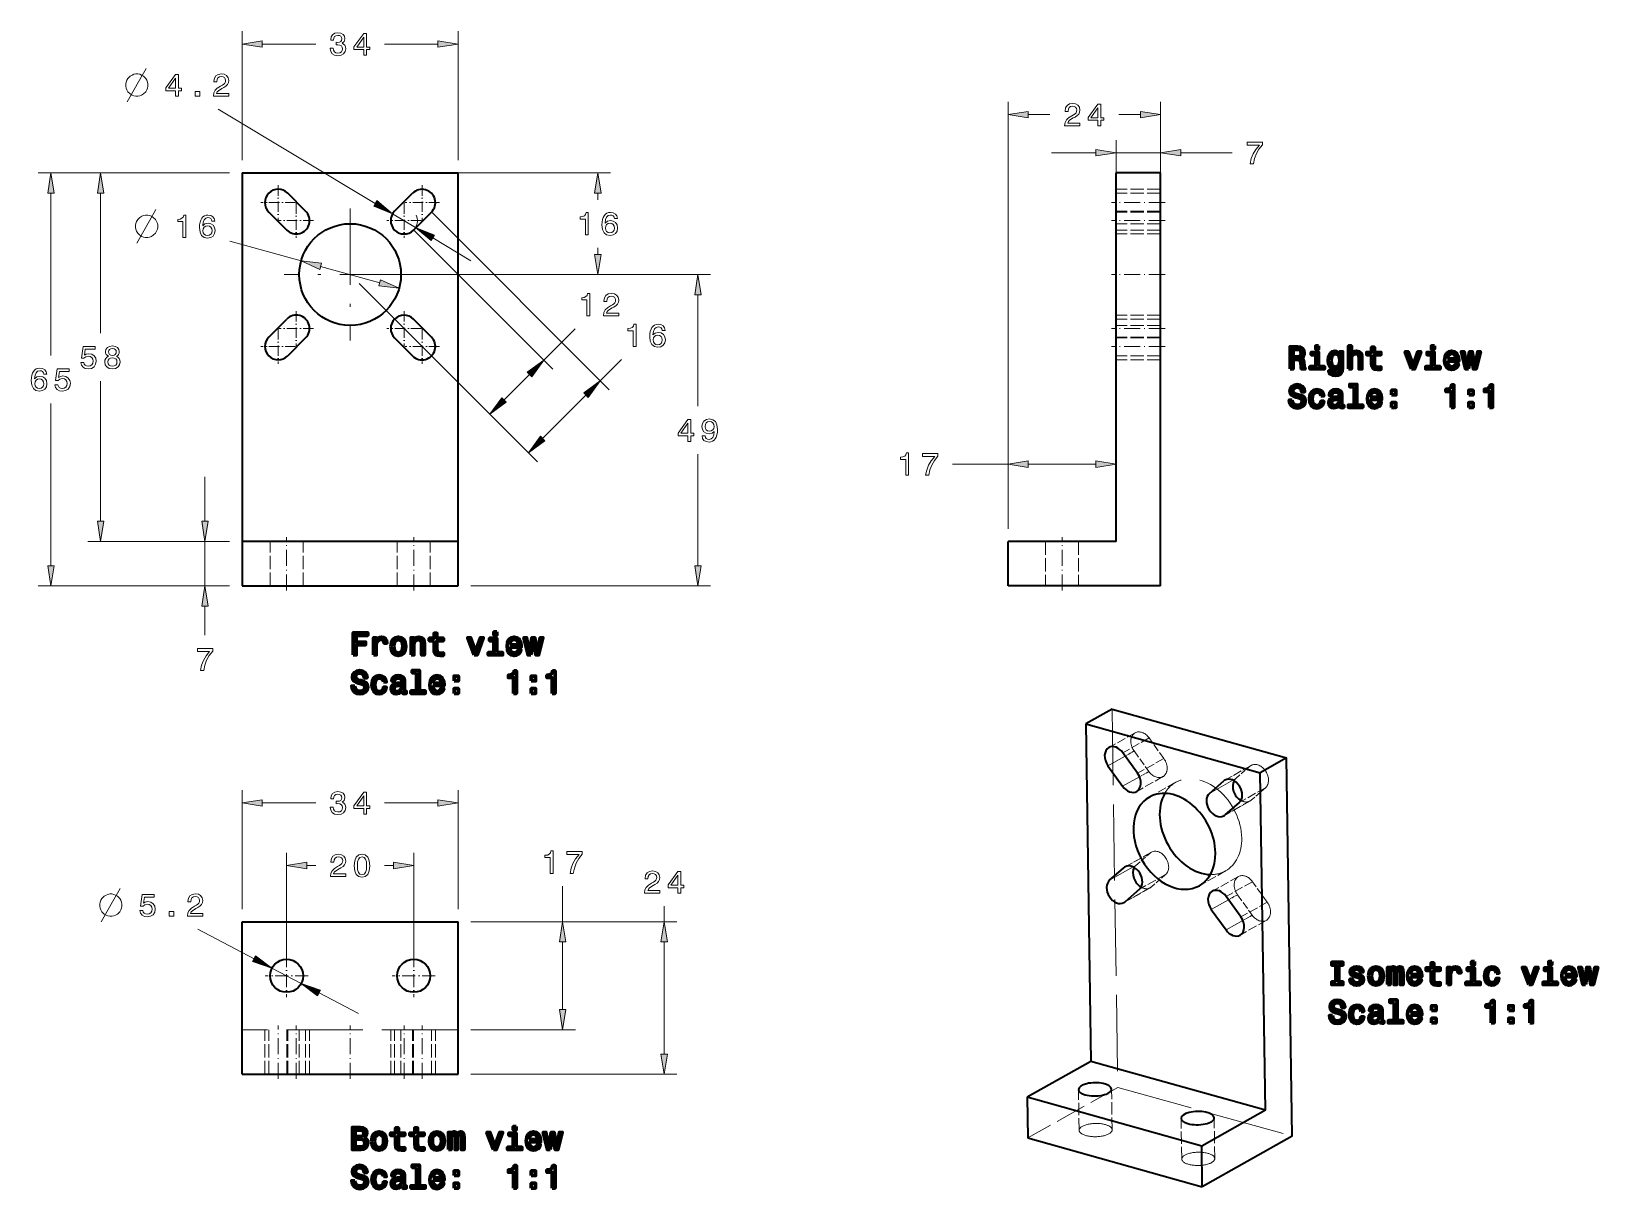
# Model space of a CAD drawing. Extents: x 25 to 272, y 17 to 199.
import ezdxf

# ---------------------------------------------------------------- set-up
doc = ezdxf.new("R2010")
doc.units = 0
doc.linetypes.add('DASHDOT', pattern=[18.5, 12, -3, 0.5, -3])
doc.linetypes.add('DASHED', pattern=[15, 12, -3])

msp = doc.modelspace()

# ---------------------------------------------------------------- linework, layer by layer
at = {"color": 7, "lineweight": 13}
for p, q in [((58.258575, 178.354004), (58.258575, 198.629684)), ((92.258575, 178.354004), (92.258575, 198.629684)), ((178.799866, 120.354004), (178.799866, 187.515945)), ((202.799866, 120.354004), (202.799866, 187.515945)), ((54.511436, 186.388901), (79.221252, 171.554413)), ((56.258575, 176.354004), (26.173084, 176.354004)), ((56.258575, 176.354004), (33.97839, 176.354004)), ((60.258575, 176.354004), (116.237762, 176.354004)), ((28.173084, 147.636002), (28.173084, 173.178986)), ((35.97839, 151.136002), (35.97839, 173.178986)), ((87.986496, 170.253494), (116.033875, 142.206116)), ((85.158073, 167.425079), (107.137253, 145.445892)), ((77.258575, 160.354004), (131.991974, 160.354004)), ((77.758575, 160.354004), (116.237762, 160.354004)), ((76.672791, 158.939789), (98.65197, 136.960602)), ((76.672791, 158.939789), (104.720161, 130.89241)), ((35.97839, 121.529022), (35.97839, 143.572006)), ((28.173084, 114.529022), (28.173084, 140.072006)), ((56.258575, 118.354004), (33.97839, 118.354004)), ((56.258575, 111.354004), (26.173084, 111.354004)), ((94.258575, 111.354004), (131.991974, 111.354004)), ((94.258575, 58.50597), (126.681396, 58.50597)), ((94.258575, 34.50597), (126.681396, 34.50597))]:
    msp.add_line(p, q, dxfattribs=at)
at = {"color": 7, "lineweight": 13, "ltscale": 0.210174}
for p, q in [((61.433598, 196.629684), (69.840553, 196.629684)), ((80.676598, 196.629684), (89.083549, 196.629684)), ((61.433598, 77.213806), (69.840553, 77.213806)), ((80.676598, 77.213806), (89.083549, 77.213806))]:
    msp.add_line(p, q, dxfattribs=at)
at = {"color": 7, "lineweight": 13, "ltscale": 0.085174}
for p, q in [((181.974884, 185.515945), (185.381836, 185.515945)), ((196.217896, 185.515945), (199.624847, 185.515945))]:
    msp.add_line(p, q, dxfattribs=at)
at = {"color": 7, "lineweight": 13, "ltscale": 0.479264}
for p, q in [((195.799866, 162.354004), (195.799866, 181.524582)), ((202.799866, 162.354004), (202.799866, 181.524582))]:
    msp.add_line(p, q, dxfattribs=at)
at = {"color": 7, "lineweight": 13, "ltscale": 0.174625}
for p, q in [((185.639862, 179.524582), (192.624847, 179.524582)), ((52.40601, 121.529022), (52.40601, 128.514008))]:
    msp.add_line(p, q, dxfattribs=at)
at = {"color": 7, "lineweight": 13, "ltscale": 0.175}
for p, q in [((195.799866, 179.524582), (202.799866, 179.524582)), ((52.40601, 111.354004), (52.40601, 118.354004))]:
    msp.add_line(p, q, dxfattribs=at)
at = {"color": 7, "lineweight": 13, "ltscale": 0.202118}
msp.add_line((205.974884, 179.524582), (214.059616, 179.524582), dxfattribs=at)
at = {"color": 7, "lineweight": 35}
for p, q in [((58.258575, 176.354004), (58.258575, 118.354004)), ((58.258575, 176.354004), (92.258575, 176.354004)), ((92.258575, 118.354004), (92.258575, 176.354004)), ((195.799866, 118.354004), (195.799866, 176.354004)), ((202.799866, 111.354004), (202.799866, 176.354004)), ((92.258575, 118.354004), (58.258575, 118.354004)), ((58.258575, 111.354004), (92.258575, 111.354004)), ((202.799866, 111.354004), (178.799866, 111.354004)), ((195.161942, 91.983093), (222.613235, 84.290977)), ((191.03299, 89.662498), (191.848602, 36.538975)), ((191.03299, 89.662498), (218.484283, 81.970375)), ((223.527283, 24.755993), (222.613235, 84.290977)), ((219.299896, 28.846855), (218.484283, 81.970375)), ((58.258575, 58.50597), (92.258575, 58.50597)), ((58.258575, 34.50597), (58.258575, 58.50597)), ((92.258575, 34.50597), (92.258575, 58.50597)), ((219.299896, 28.846855), (191.848602, 36.538975)), ((58.258575, 34.50597), (92.258575, 34.50597)), ((209.272461, 23.211121), (181.821167, 30.90324)), ((181.919601, 24.491779), (209.370895, 16.79966))]:
    msp.add_line(p, q, dxfattribs=at)
at = {"color": 7, "lineweight": 35, "ltscale": 0.175}
for p, q in [((202.799866, 176.354004), (195.799866, 176.354004)), ((58.258575, 118.354004), (58.258575, 111.354004)), ((92.258575, 111.354004), (92.258575, 118.354004)), ((178.799866, 111.354004), (178.799866, 118.354004))]:
    msp.add_line(p, q, dxfattribs=at)
at = {"color": 7, "linetype": 'DASHDOT', "lineweight": 13, "ltscale": 0.1365}
for p, q in [((63.944866, 174.397705), (63.944866, 168.937714)), ((86.572281, 174.397705), (86.572281, 168.937714)), ((66.674866, 171.667709), (61.214867, 171.667709)), ((66.773293, 171.56929), (66.773293, 166.109283)), ((83.743858, 171.56929), (83.743858, 166.109283)), ((89.302284, 171.667709), (83.842285, 171.667709)), ((69.503296, 168.839279), (64.043297, 168.839279)), ((86.473854, 168.839279), (81.013855, 168.839279)), ((66.773293, 154.598724), (66.773293, 149.138718)), ((83.743858, 154.598724), (83.743858, 149.138718)), ((63.944866, 151.770294), (63.944866, 146.310303)), ((69.503296, 151.868729), (64.043297, 151.868729)), ((86.473854, 151.868729), (81.013855, 151.868729)), ((86.572281, 151.770294), (86.572281, 146.310303)), ((66.674866, 149.040298), (61.214867, 149.040298)), ((89.302284, 149.040298), (83.842285, 149.040298))]:
    msp.add_line(p, q, dxfattribs=at)
at = {"color": 7, "lineweight": 35, "ltscale": 0.1}
for p, q in [((68.258217, 170.324203), (65.429794, 173.152634)), ((82.258934, 170.324203), (85.087357, 173.152634)), ((62.459942, 170.182785), (65.288368, 167.354355)), ((88.057205, 170.182785), (85.228783, 167.354355)), ((62.459942, 150.525223), (65.288368, 153.353653)), ((88.057205, 150.525223), (85.228783, 153.353653)), ((68.258217, 150.383804), (65.429794, 147.555374)), ((82.258934, 150.383804), (85.087357, 147.555374))]:
    msp.add_line(p, q, dxfattribs=at)
at = {"color": 7, "lineweight": 13, "ltscale": 0.026075}
for p, q in [((114.237762, 172.136002), (114.237762, 173.178986)), ((114.237762, 163.529022), (114.237762, 164.572006))]:
    msp.add_line(p, q, dxfattribs=at)
at = {"color": 7, "linetype": 'DASHED', "lineweight": 13, "ltscale": 0.175}
for p, q in [((202.799866, 173.767715), (195.799866, 173.767715)), ((202.799866, 173.767715), (195.799866, 173.767715)), ((202.799866, 173.152634), (195.799866, 173.152634)), ((202.799866, 173.152634), (195.799866, 173.152634)), ((202.799866, 170.324203), (195.799866, 170.324203)), ((202.799866, 170.324203), (195.799866, 170.324203)), ((202.799866, 170.182785), (195.799866, 170.182785)), ((202.799866, 170.182785), (195.799866, 170.182785)), ((202.799866, 168.354004), (195.799866, 168.354004)), ((202.799866, 167.354355), (195.799866, 167.354355)), ((202.799866, 167.354355), (195.799866, 167.354355)), ((202.799866, 166.739288), (195.799866, 166.739288)), ((202.799866, 166.739288), (195.799866, 166.739288)), ((202.799866, 153.968719), (195.799866, 153.968719)), ((202.799866, 153.968719), (195.799866, 153.968719)), ((202.799866, 153.353653), (195.799866, 153.353653)), ((202.799866, 153.353653), (195.799866, 153.353653)), ((202.799866, 152.354004), (195.799866, 152.354004)), ((202.799866, 150.525223), (195.799866, 150.525223)), ((202.799866, 150.525223), (195.799866, 150.525223)), ((202.799866, 150.383804), (195.799866, 150.383804)), ((202.799866, 150.383804), (195.799866, 150.383804)), ((202.799866, 147.555374), (195.799866, 147.555374)), ((202.799866, 147.555374), (195.799866, 147.555374)), ((202.799866, 146.940292), (195.799866, 146.940292)), ((202.799866, 146.940292), (195.799866, 146.940292)), ((62.658577, 111.354004), (62.658577, 118.354004)), ((67.858574, 111.354004), (67.858574, 118.354004)), ((82.658577, 111.354004), (82.658577, 118.354004)), ((87.858574, 111.354004), (87.858574, 118.354004)), ((184.69986, 118.354004), (184.69986, 111.354004)), ((184.69986, 118.354004), (184.69986, 111.354004)), ((189.899872, 118.354004), (189.899872, 111.354004)), ((189.899872, 118.354004), (189.899872, 111.354004)), ((61.844868, 34.50597), (61.844868, 41.50597)), ((61.844868, 34.50597), (61.844868, 41.50597)), ((62.459942, 34.50597), (62.459942, 41.50597)), ((62.459942, 34.50597), (62.459942, 41.50597)), ((65.288368, 34.50597), (65.288368, 41.50597)), ((65.288368, 34.50597), (65.288368, 41.50597)), ((65.429794, 34.50597), (65.429794, 41.50597)), ((65.429794, 34.50597), (65.429794, 41.50597)), ((67.258575, 34.50597), (67.258575, 41.50597)), ((68.258217, 34.50597), (68.258217, 41.50597)), ((68.258217, 34.50597), (68.258217, 41.50597)), ((68.873291, 34.50597), (68.873291, 41.50597)), ((68.873291, 34.50597), (68.873291, 41.50597)), ((81.64386, 34.50597), (81.64386, 41.50597)), ((81.64386, 34.50597), (81.64386, 41.50597)), ((82.258934, 34.50597), (82.258934, 41.50597)), ((82.258934, 34.50597), (82.258934, 41.50597)), ((83.258575, 34.50597), (83.258575, 41.50597)), ((85.087357, 34.50597), (85.087357, 41.50597)), ((85.087357, 34.50597), (85.087357, 41.50597)), ((85.228783, 34.50597), (85.228783, 41.50597)), ((85.228783, 34.50597), (85.228783, 41.50597)), ((88.057205, 34.50597), (88.057205, 41.50597)), ((88.057205, 34.50597), (88.057205, 41.50597)), ((88.672287, 34.50597), (88.672287, 41.50597)), ((88.672287, 34.50597), (88.672287, 41.50597))]:
    msp.add_line(p, q, dxfattribs=at)
at = {"color": 7, "linetype": 'DASHDOT', "lineweight": 13}
for p, q in [((75.258575, 170.753998), (75.258575, 149.95401)), ((85.658577, 160.354004), (64.858574, 160.354004))]:
    msp.add_line(p, q, dxfattribs=at)
at = {"color": 7, "linetype": 'DASHDOT', "lineweight": 13, "ltscale": 0.210015}
for p, q in [((203.499908, 171.667709), (195.099319, 171.667709)), ((203.499908, 168.839279), (195.099319, 168.839279)), ((203.499908, 160.354004), (195.099319, 160.354004)), ((203.499908, 151.868729), (195.099319, 151.868729)), ((203.499908, 149.040298), (195.099319, 149.040298))]:
    msp.add_line(p, q, dxfattribs=at)
at = {"color": 7, "lineweight": 13, "ltscale": 0.105}
msp.add_line((81.943398, 169.920181), (85.544319, 167.758377), dxfattribs=at)
at = {"color": 7, "lineweight": 13, "ltscale": 0.291304}
msp.add_line((56.32058, 165.603729), (67.549294, 162.491058), dxfattribs=at)
at = {"color": 7, "lineweight": 13, "ltscale": 0.174624}
for p, q in [((88.266457, 166.124146), (94.255112, 162.528885)), ((70.36924, 47.316727), (76.550659, 44.064049))]:
    msp.add_line(p, q, dxfattribs=at)
at = {"color": 7, "lineweight": 13, "ltscale": 0.241249}
for p, q in [((70.60894, 161.642914), (79.908211, 159.065094)), ((105.551033, 134.551712), (112.37458, 141.375259))]:
    msp.add_line(p, q, dxfattribs=at)
at = {"color": 7, "lineweight": 13, "ltscale": 0.438575}
for p, q in [((129.991974, 139.636002), (129.991974, 157.178986)), ((129.991974, 114.529022), (129.991974, 132.072006))]:
    msp.add_line(p, q, dxfattribs=at)
at = {"color": 7, "lineweight": 13, "ltscale": 0.175901}
msp.add_line((105.723038, 146.860107), (110.698257, 151.835327), dxfattribs=at)
at = {"color": 7, "lineweight": 13, "ltscale": 0.118752}
msp.add_line((114.619659, 143.620331), (117.978455, 146.979141), dxfattribs=at)
at = {"color": 7, "lineweight": 13, "ltscale": 0.141249}
msp.add_line((99.482841, 140.619904), (103.477959, 144.615021), dxfattribs=at)
at = {"color": 7, "lineweight": 13, "ltscale": 0.304168}
for p, q in [((178.799866, 120.354004), (178.799866, 132.520706)), ((195.799866, 120.354004), (195.799866, 132.520706))]:
    msp.add_line(p, q, dxfattribs=at)
at = {"color": 7, "lineweight": 13, "ltscale": 0.218177}
msp.add_line((170.072784, 130.520706), (178.799866, 130.520706), dxfattribs=at)
at = {"color": 7, "lineweight": 13, "ltscale": 0.266249}
for p, q in [((181.974884, 130.520706), (192.624847, 130.520706)), ((108.699112, 44.680992), (108.699112, 55.330948))]:
    msp.add_line(p, q, dxfattribs=at)
at = {"color": 7, "lineweight": 13, "ltscale": 0.146314}
for p, q in [((56.258575, 118.354004), (50.40601, 118.354004)), ((56.258575, 111.354004), (50.40601, 111.354004))]:
    msp.add_line(p, q, dxfattribs=at)
at = {"color": 7, "linetype": 'DASHDOT', "lineweight": 13, "ltscale": 0.21}
for p, q in [((65.258575, 110.654007), (65.258575, 119.054001)), ((85.258575, 110.654007), (85.258575, 119.054001)), ((187.299866, 110.654007), (187.299866, 119.054001)), ((63.944866, 33.805969), (63.944866, 42.205971)), ((66.773293, 33.805969), (66.773293, 42.205971)), ((75.258575, 33.805969), (75.258575, 42.205971)), ((83.743858, 33.805969), (83.743858, 42.205971)), ((86.572281, 33.805969), (86.572281, 42.205971))]:
    msp.add_line(p, q, dxfattribs=at)
at = {"color": 7, "lineweight": 35, "ltscale": 0.425}
msp.add_line((195.799866, 118.354004), (178.799866, 118.354004), dxfattribs=at)
at = {"color": 7, "lineweight": 13, "ltscale": 0.114347}
msp.add_line((52.40601, 103.605125), (52.40601, 108.178986), dxfattribs=at)
at = {"color": 7, "lineweight": 35, "ltscale": 0.11841}
for p, q in [((195.161942, 91.983093), (191.03299, 89.662498)), ((222.613235, 84.290977), (218.484283, 81.970375))]:
    msp.add_line(p, q, dxfattribs=at)
at = {"color": 7, "linetype": 'DASHED', "lineweight": 13}
for p, q in [((195.161942, 91.983093), (196.075989, 32.448112)), ((92.258575, 41.50597), (58.258575, 41.50597)), ((196.075989, 32.448112), (223.527283, 24.755993))]:
    msp.add_line(p, q, dxfattribs=at)
at = {"color": 7, "linetype": 'DASHED', "lineweight": 13, "ltscale": 0.11841}
for p, q in [((198.789978, 88.235016), (194.661026, 85.914413)), ((200.996933, 87.428482), (196.867981, 85.107887)), ((217.059219, 83.115852), (212.930267, 80.795258)), ((203.171249, 81.34317), (199.042297, 79.022575)), ((217.063995, 77.638405), (212.935043, 75.31781)), ((201.352112, 69.460808), (197.22316, 67.140213)), ((213.032379, 66.508377), (208.903427, 64.187782)), ((215.053909, 65.621368), (210.924973, 63.30077)), ((217.26088, 64.814835), (213.131927, 62.49424)), ((201.356888, 63.98336), (197.227936, 61.662766)), ((219.435181, 58.729527), (215.306244, 56.408928))]:
    msp.add_line(p, q, dxfattribs=at)
at = {"color": 7, "linetype": 'DASHED', "lineweight": 13, "ltscale": 0.099481}
for p, q in [((203.320343, 84.19796), (200.996933, 87.428482)), ((198.640869, 85.380226), (200.964279, 82.149704)), ((219.58429, 61.584312), (217.26088, 64.814835)), ((214.904816, 62.766579), (217.228226, 59.536057))]:
    msp.add_line(p, q, dxfattribs=at)
at = {"color": 7, "lineweight": 13, "ltscale": 0.078202}
for p, q in [((197.238831, 84.592239), (194.511917, 83.059631)), ((213.502777, 61.978592), (210.775864, 60.44598))]:
    msp.add_line(p, q, dxfattribs=at)
at = {"color": 7, "lineweight": 35, "ltscale": 0.099482}
for p, q in [((199.191406, 81.877365), (196.867981, 85.107887)), ((194.511917, 83.059631), (196.835342, 79.829109)), ((215.455353, 59.263718), (213.131927, 62.49424)), ((210.775864, 60.44598), (213.099289, 57.215462))]:
    msp.add_line(p, q, dxfattribs=at)
at = {"color": 7, "linetype": 'DASHED', "lineweight": 13, "ltscale": 0.040208}
for p, q in [((198.640869, 85.380226), (197.238831, 84.592239)), ((214.904816, 62.766579), (213.502777, 61.978592))]:
    msp.add_line(p, q, dxfattribs=at)
at = {"color": 7, "linetype": 'DASHED', "lineweight": 13, "ltscale": 0.118409}
for p, q in [((203.320343, 84.19796), (199.191406, 81.877365)), ((205.19278, 80.456161), (201.063843, 78.135567)), ((219.307861, 79.589127), (215.178925, 77.268532)), ((216.873047, 77.503731), (212.74411, 75.183136)), ((203.600754, 65.934082), (199.471817, 63.613487)), ((201.165939, 63.848686), (197.037003, 61.528091)), ((219.58429, 61.584312), (215.455353, 59.263718))]:
    msp.add_line(p, q, dxfattribs=at)
at = {"color": 7, "linetype": 'DASHED', "lineweight": 13, "ltscale": 0.041974}
for p, q in [((200.964279, 82.149704), (199.500656, 81.327103)), ((217.228226, 59.536057), (215.764603, 58.713455))]:
    msp.add_line(p, q, dxfattribs=at)
at = {"color": 7, "linetype": 'DASHED', "lineweight": 13, "ltscale": 0.106789}
for p, q in [((216.868271, 82.981178), (213.144531, 80.888321)), ((201.161163, 69.326134), (197.437424, 67.233269))]:
    msp.add_line(p, q, dxfattribs=at)
at = {"color": 7, "linetype": 'DASHED', "lineweight": 13, "ltscale": 0.074331}
for p, q in [((214.624405, 81.030457), (216.868271, 82.981178)), ((219.307861, 79.589127), (217.063995, 77.638405)), ((198.917297, 67.375412), (201.161163, 69.326134)), ((203.600754, 65.934082), (201.356888, 63.98336))]:
    msp.add_line(p, q, dxfattribs=at)
at = {"color": 7, "lineweight": 13, "ltscale": 0.467696}
for p, q in [((58.258575, 60.50597), (58.258575, 79.213806)), ((92.258575, 60.50597), (92.258575, 79.213806))]:
    msp.add_line(p, q, dxfattribs=at)
at = {"color": 7, "lineweight": 13, "ltscale": 0.076436}
for p, q in [((199.500656, 81.327103), (196.835342, 79.829109)), ((215.764603, 58.713455), (213.099289, 57.215462))]:
    msp.add_line(p, q, dxfattribs=at)
at = {"color": 7, "lineweight": 13, "ltscale": 0.106123}
msp.add_line((214.195969, 80.789665), (210.495453, 78.709862), dxfattribs=at)
at = {"color": 7, "lineweight": 35, "ltscale": 0.074332}
for p, q in [((210.495453, 78.709862), (212.739334, 80.660583)), ((215.178925, 77.268532), (212.935043, 75.31781)), ((194.788345, 65.05481), (197.032227, 67.005531)), ((199.471817, 63.613487), (197.227936, 61.662766))]:
    msp.add_line(p, q, dxfattribs=at)
at = {"color": 7, "lineweight": 13, "ltscale": 0.01162}
for p, q in [((213.144531, 80.888321), (212.739334, 80.660583)), ((197.437424, 67.233269), (197.032227, 67.005531))]:
    msp.add_line(p, q, dxfattribs=at)
at = {"color": 7, "linetype": 'DASHED', "lineweight": 13, "ltscale": 0.012287}
msp.add_line((214.624405, 81.030457), (214.195969, 80.789665), dxfattribs=at)
at = {"color": 7, "lineweight": 13, "ltscale": 0.433998}
for p, q in [((65.258575, 52.00597), (65.258575, 69.365875)), ((85.258575, 52.00597), (85.258575, 69.365875))]:
    msp.add_line(p, q, dxfattribs=at)
at = {"color": 7, "lineweight": 13, "ltscale": 0.035174}
for p, q in [((68.433601, 67.365875), (69.840553, 67.365875)), ((80.676598, 67.365875), (82.083549, 67.365875))]:
    msp.add_line(p, q, dxfattribs=at)
at = {"color": 7, "lineweight": 13, "ltscale": 0.106124}
msp.add_line((198.488876, 67.134621), (194.788345, 65.05481), dxfattribs=at)
at = {"color": 7, "linetype": 'DASHED', "lineweight": 13, "ltscale": 0.012286}
msp.add_line((198.917297, 67.375412), (198.488876, 67.134621), dxfattribs=at)
at = {"color": 7, "lineweight": 13, "ltscale": 0.139556}
msp.add_line((108.699112, 58.50597), (108.699112, 64.088211), dxfattribs=at)
at = {"color": 7, "lineweight": 13, "ltscale": 0.061339}
msp.add_line((124.681396, 58.50597), (124.681396, 60.959518), dxfattribs=at)
at = {"color": 7, "lineweight": 13, "ltscale": 0.249677}
msp.add_line((51.309761, 57.345867), (60.147911, 52.695213), dxfattribs=at)
at = {"color": 7, "lineweight": 13, "ltscale": 0.411013}
for p, q in [((94.258575, 58.50597), (110.699112, 58.50597)), ((94.258575, 41.50597), (110.699112, 41.50597))]:
    msp.add_line(p, q, dxfattribs=at)
at = {"color": 7, "lineweight": 13, "ltscale": 0.441249}
msp.add_line((124.681396, 37.680992), (124.681396, 55.330948), dxfattribs=at)
at = {"color": 7, "linetype": 'DASHDOT', "lineweight": 13, "ltscale": 0.169}
for p, q in [((65.258575, 53.385971), (65.258575, 46.625969)), ((85.258575, 53.385971), (85.258575, 46.625969)), ((68.638573, 50.00597), (61.878574, 50.00597)), ((88.638573, 50.00597), (81.878578, 50.00597))]:
    msp.add_line(p, q, dxfattribs=at)
at = {"color": 7, "lineweight": 13, "ltscale": 0.13}
msp.add_line((62.95768, 51.216705), (67.559471, 48.795235), dxfattribs=at)
at = {"color": 7, "lineweight": 35, "ltscale": 0.287566}
for p, q in [((191.848602, 36.538975), (181.821167, 30.90324)), ((219.299896, 28.846855), (209.272461, 23.211121))]:
    msp.add_line(p, q, dxfattribs=at)
at = {"color": 7, "linetype": 'DASHED', "lineweight": 13, "ltscale": 0.405976}
msp.add_line((196.075989, 32.448112), (181.919601, 24.491779), dxfattribs=at)
at = {"color": 7, "linetype": 'DASHED', "lineweight": 13, "ltscale": 0.160305}
for p, q in [((189.985367, 25.68602), (189.886932, 32.097481)), ((195.184753, 25.76593), (195.086319, 32.177391)), ((206.133179, 21.161243), (206.034744, 27.572704)), ((211.332565, 21.241154), (211.234131, 27.652615))]:
    msp.add_line(p, q, dxfattribs=at)
at = {"color": 7, "lineweight": 35, "ltscale": 0.160305}
for p, q in [((181.821167, 30.90324), (181.919601, 24.491779)), ((209.370895, 16.79966), (209.272461, 23.211121))]:
    msp.add_line(p, q, dxfattribs=at)
at = {"color": 7, "lineweight": 35, "ltscale": 0.405976}
msp.add_line((223.527283, 24.755993), (209.370895, 16.79966), dxfattribs=at)
at = {"color": 7, "lineweight": 13}
for points in [[(72.119667, 195.979095), (72.119667, 195.943802), (72.200363, 195.459656), (72.437393, 195.096542), (72.810593, 194.864548), (73.304832, 194.778809), (73.829323, 194.864548), (74.222694, 195.086456), (74.474861, 195.439484), (74.565636, 195.893372), (74.525291, 196.190918), (74.414337, 196.432999), (74.23278, 196.619598), (73.990707, 196.755768), (74.31852, 197.028091), (74.434509, 197.461823), (74.358864, 197.855194), (74.142006, 198.15274), (73.788979, 198.33934), (73.304832, 198.404892), (72.850937, 198.324203), (72.502953, 198.102295), (72.276009, 197.749283), (72.200363, 197.280258), (72.200363, 197.244949), (72.649208, 197.244949), (72.689552, 197.567719), (72.820679, 197.799713), (73.032494, 197.940918), (73.330048, 197.991348), (73.592293, 197.951004), (73.783936, 197.845093), (73.899933, 197.67363), (73.94532, 197.441635), (73.899933, 197.194519), (73.778893, 197.028091), (73.567078, 196.927231), (73.27961, 196.896973), (73.082924, 196.902008), (73.082924, 196.503601), (73.330048, 196.513687), (73.647766, 196.468292), (73.884804, 196.34726), (74.026009, 196.150574), (74.076447, 195.893372), (74.020966, 195.600861), (73.87471, 195.384003), (73.642723, 195.247833), (73.335091, 195.202454), (73.017365, 195.252884), (72.785378, 195.404175), (72.639122, 195.646255), (72.583649, 195.979095)], [(77.403961, 194.879684), (77.857857, 194.879684), (77.857857, 195.747116), (78.357132, 195.747116), (78.357132, 196.150574), (77.857857, 196.150574), (77.857857, 198.304031), (77.398918, 198.304031), (75.865784, 196.190918), (75.865784, 195.747116), (77.403961, 195.747116)], [(76.289413, 196.150574), (77.403961, 197.719025), (77.403961, 196.150574)], [(61.433598, 197.132553), (58.258575, 196.629684), (61.433598, 196.126801)], [(89.083549, 196.126801), (92.258575, 196.629684), (89.083549, 197.132553)], [(41.86272, 191.920898), (41.512722, 191.920898), (41.221054, 191.862564), (40.929386, 191.745895), (40.637722, 191.570892), (40.28772, 191.220886), (40.11272, 190.92923), (39.996056, 190.637558), (39.937721, 190.345886), (39.937721, 189.995895), (39.996056, 189.704224), (40.11272, 189.412567), (40.28772, 189.120895), (40.637722, 188.770889), (40.929386, 188.595886), (41.221054, 188.479233), (41.512722, 188.420898), (41.86272, 188.420898), (42.154388, 188.479233), (42.446053, 188.595886), (42.73772, 188.770889), (43.087719, 189.120895), (43.262718, 189.412567), (43.379387, 189.704224), (43.437721, 189.995895), (43.437721, 190.345886), (43.379387, 190.637558), (43.262718, 190.92923), (43.087723, 191.220886), (42.73772, 191.570892), (42.446053, 191.745895), (42.154388, 191.862564)], [(47.773109, 188.420898), (48.226997, 188.420898), (48.226997, 189.28833), (48.72628, 189.28833), (48.72628, 189.691788), (48.226997, 189.691788), (48.226997, 191.845245), (47.768066, 191.845245), (46.234924, 189.732132), (46.234924, 189.28833), (47.773109, 189.28833)], [(46.658554, 189.691788), (47.773109, 191.260223), (47.773109, 189.691788)], [(53.737228, 188.420898), (56.142849, 188.420898), (56.142849, 188.854614), (54.241554, 188.854614), (54.347458, 189.091644), (54.529015, 189.28833), (55.088814, 189.646393), (55.386368, 189.797699), (55.719219, 190.014557), (55.956253, 190.266724), (56.092415, 190.56427), (56.142849, 190.902161), (56.057114, 191.32579), (55.820084, 191.658646), (55.45697, 191.870468), (54.987953, 191.946106), (54.503799, 191.860382), (54.135643, 191.623352), (53.898613, 191.245102), (53.817924, 190.745819), (53.817924, 190.675217), (54.276855, 190.675217), (54.276855, 190.715561), (54.322243, 191.058502), (54.458412, 191.310669), (54.67527, 191.472046), (54.962734, 191.527527), (55.255241, 191.477097), (55.472099, 191.351013), (55.613312, 191.154327), (55.663742, 190.907211), (55.628441, 190.675217), (55.532619, 190.478531), (55.371239, 190.307068), (55.149334, 190.155762), (54.851784, 189.994385), (54.357548, 189.681702), (54.009567, 189.348846), (53.802792, 188.945389), (53.737228, 188.43602)], [(50.883774, 188.420898), (51.579735, 188.420898), (51.579735, 189.172333), (50.883774, 189.172333)], [(181.974884, 186.018814), (178.799866, 185.515945), (181.974884, 185.013062)], [(187.701309, 183.765945), (190.106934, 183.765945), (190.106934, 184.199661), (188.205627, 184.199661), (188.311539, 184.436691), (188.493088, 184.633377), (189.052887, 184.99144), (189.350449, 185.142746), (189.683289, 185.359604), (189.920334, 185.611755), (190.056488, 185.909317), (190.106934, 186.247208), (190.021194, 186.670837), (189.784164, 187.003693), (189.421051, 187.215515), (188.952026, 187.291153), (188.46788, 187.205429), (188.099716, 186.968384), (187.862686, 186.590149), (187.781998, 186.090866), (187.781998, 186.020264), (188.240936, 186.020264), (188.240936, 186.060608), (188.286316, 186.403549), (188.422485, 186.655716), (188.639343, 186.817093), (188.926819, 186.872574), (189.219315, 186.822144), (189.436172, 186.69606), (189.577393, 186.499374), (189.627823, 186.252258), (189.592514, 186.020264), (189.496704, 185.823578), (189.335312, 185.652115), (189.113403, 185.500809), (188.815857, 185.339432), (188.321625, 185.026749), (187.973648, 184.693893), (187.766876, 184.290436), (187.701309, 183.781067)], [(192.945251, 183.765945), (193.399139, 183.765945), (193.399139, 184.633377), (193.898422, 184.633377), (193.898422, 185.036835), (193.399139, 185.036835), (193.399139, 187.190292), (192.940216, 187.190292), (191.407074, 185.077179), (191.407074, 184.633377), (192.945251, 184.633377)], [(191.830704, 185.036835), (192.945251, 186.605286), (192.945251, 185.036835)], [(199.624847, 185.013062), (202.799866, 185.515945), (199.624847, 186.018814)], [(192.624847, 179.021698), (195.799866, 179.524582), (192.624847, 180.027451)], [(205.974884, 180.027451), (202.799866, 179.524582), (205.974884, 179.021698)], [(216.908615, 177.774582), (217.417984, 177.774582), (217.584412, 178.606705), (217.876907, 179.383362), (218.290466, 180.104553), (218.830078, 180.780334), (218.830078, 181.198929), (216.429504, 181.198929), (216.429504, 180.73999), (218.345932, 180.73999), (217.791183, 180.059158), (217.372589, 179.348068), (217.080078, 178.591583)], [(28.675957, 173.178986), (28.173084, 176.354004), (27.670212, 173.178986)], [(36.481262, 173.178986), (35.97839, 176.354004), (35.475517, 173.178986)], [(114.740639, 173.178986), (114.237762, 176.354004), (113.734894, 173.178986)], [(78.962418, 171.123276), (81.943398, 169.920181), (79.480095, 171.985565)], [(112.278976, 166.604004), (112.737907, 166.604004), (112.737907, 170.129227), (112.394974, 170.129227), (112.304192, 169.821579), (112.122635, 169.614807), (111.845261, 169.493774), (111.461975, 169.45343), (111.461975, 169.095352), (112.278976, 169.095352)], [(117.316147, 169.160919), (117.220329, 169.569427), (116.998428, 169.872009), (116.655487, 170.06366), (116.211685, 170.129227), (115.914139, 170.093918), (115.656929, 169.998093), (115.429985, 169.841751), (115.238342, 169.619858), (115.087044, 169.342484), (114.976089, 169.004578), (114.905487, 168.606171), (114.885315, 168.157318), (114.966003, 167.441177), (115.21312, 166.921722), (115.611542, 166.609039), (116.156204, 166.503143), (116.645401, 166.593918), (117.0186, 166.830948), (117.260674, 167.204147), (117.346405, 167.678207), (117.260674, 168.157318), (117.028687, 168.525467), (116.670616, 168.757462), (116.226814, 168.83815), (115.747711, 168.737289), (115.389633, 168.449829), (115.465286, 169.004578), (115.626671, 169.403), (115.873787, 169.64003), (116.216728, 169.720718), (116.468887, 169.680374), (116.66053, 169.574463), (116.786613, 169.397949), (116.852173, 169.160919)], [(43.401535, 169.69281), (43.051537, 169.69281), (42.759869, 169.634476), (42.468201, 169.517807), (42.176537, 169.342804), (41.826534, 168.992813), (41.651535, 168.701141), (41.53487, 168.40947), (41.476536, 168.117813), (41.476536, 167.767807), (41.53487, 167.476135), (41.651535, 167.184479), (41.826534, 166.892807), (42.176537, 166.542801), (42.468201, 166.367813), (42.759869, 166.251144), (43.051537, 166.19281), (43.401535, 166.19281), (43.693199, 166.251144), (43.984871, 166.367813), (44.276535, 166.542801), (44.626534, 166.892807), (44.801537, 167.184479), (44.918201, 167.476135), (44.976536, 167.767807), (44.976536, 168.117813), (44.918201, 168.40947), (44.801537, 168.701141), (44.626534, 168.992813), (44.276535, 169.342804), (43.984871, 169.517807), (43.693203, 169.634476)], [(48.943768, 166.19281), (49.402702, 166.19281), (49.402702, 169.718018), (49.059761, 169.718018), (48.968987, 169.410385), (48.78743, 169.203613), (48.510048, 169.082581), (48.126766, 169.042236), (48.126766, 168.684158), (48.943768, 168.684158)], [(53.980942, 168.749725), (53.885124, 169.158218), (53.663223, 169.460815), (53.320282, 169.652466), (52.876476, 169.718018), (52.578926, 169.682724), (52.321724, 169.586899), (52.094776, 169.430557), (51.903133, 169.208664), (51.751839, 168.931274), (51.640884, 168.593384), (51.570282, 168.194962), (51.55011, 167.746124), (51.630798, 167.029984), (51.877918, 166.510529), (52.276333, 166.197845), (52.820999, 166.091949), (53.310196, 166.182724), (53.683395, 166.419754), (53.925468, 166.792953), (54.011204, 167.267014), (53.925468, 167.746124), (53.693481, 168.114273), (53.335411, 168.346268), (52.891609, 168.426956), (52.412498, 168.326096), (52.054428, 168.038635), (52.130081, 168.593384), (52.291462, 168.991791), (52.538582, 169.228836), (52.881523, 169.309525), (53.133682, 169.26918), (53.325325, 169.163269), (53.451405, 168.986755), (53.516968, 168.749725)], [(53.522011, 167.261978), (53.466537, 166.944244), (53.325325, 166.702179), (53.098381, 166.540787), (52.815956, 166.490356), (52.51841, 166.540787), (52.291462, 166.697128), (52.14521, 166.939209), (52.099819, 167.256927), (52.150253, 167.569611), (52.291462, 167.806641), (52.523453, 167.957932), (52.836132, 168.013412), (53.108467, 167.957932), (53.325325, 167.811676), (53.466537, 167.574646)], [(88.525299, 166.555298), (85.544319, 167.758377), (88.007622, 165.693008)], [(116.857216, 167.673172), (116.801743, 167.355438), (116.66053, 167.113373), (116.433586, 166.951981), (116.151169, 166.90155), (115.853615, 166.951981), (115.626671, 167.108322), (115.480415, 167.350403), (115.435028, 167.668121), (115.485458, 167.980804), (115.626671, 168.217834), (115.858658, 168.369141), (116.171341, 168.424606), (116.443672, 168.369141), (116.66053, 168.222885), (116.801743, 167.985855)], [(113.734894, 163.529022), (114.237762, 160.354004), (114.740639, 163.529022)], [(70.743271, 162.127518), (67.549294, 162.491058), (70.474602, 161.15831)], [(130.494843, 157.178986), (129.991974, 160.354004), (129.489105, 157.178986)], [(79.77388, 158.58049), (82.967857, 158.216949), (80.042549, 159.549698)], [(112.521469, 153.867325), (112.9804, 153.867325), (112.9804, 157.392532), (112.637466, 157.392532), (112.546684, 157.0849), (112.365128, 156.878128), (112.087753, 156.757095), (111.704468, 156.716751), (111.704468, 156.358673), (112.521469, 156.358673)], [(115.117722, 153.867325), (117.523346, 153.867325), (117.523346, 154.301041), (115.62204, 154.301041), (115.727951, 154.538071), (115.909508, 154.734756), (116.469307, 155.092819), (116.766861, 155.244125), (117.099709, 155.460983), (117.336746, 155.71315), (117.472908, 156.010696), (117.523346, 156.348587), (117.437607, 156.772217), (117.200577, 157.105072), (116.837463, 157.316895), (116.368439, 157.392532), (115.884293, 157.306808), (115.516136, 157.069778), (115.279106, 156.691528), (115.19841, 156.192245), (115.19841, 156.121643), (115.657349, 156.121643), (115.657349, 156.161987), (115.702736, 156.504929), (115.838898, 156.757095), (116.055763, 156.918472), (116.343231, 156.973953), (116.635735, 156.923523), (116.852592, 156.79744), (116.993805, 156.600754), (117.044235, 156.353638), (117.008926, 156.121643), (116.913109, 155.924957), (116.751724, 155.753494), (116.529823, 155.602188), (116.232269, 155.440811), (115.738037, 155.128128), (115.39006, 154.795273), (115.183289, 154.391815), (115.117722, 153.882446)], [(119.801666, 149.011139), (120.260597, 149.011139), (120.260597, 152.536346), (119.917664, 152.536346), (119.826881, 152.228714), (119.645325, 152.021942), (119.36795, 151.900909), (118.984665, 151.860565), (118.984665, 151.502487), (119.801666, 151.502487)], [(124.838837, 151.568054), (124.743019, 151.976547), (124.521118, 152.279144), (124.178177, 152.470795), (123.734375, 152.536346), (123.436829, 152.501053), (123.179619, 152.405228), (122.952675, 152.248886), (122.761032, 152.026978), (122.609734, 151.749603), (122.498779, 151.411713), (122.428177, 151.01329), (122.408005, 150.564453), (122.488693, 149.848312), (122.735809, 149.328857), (123.134232, 149.016174), (123.678894, 148.910263), (124.168091, 149.001053), (124.54129, 149.238083), (124.783363, 149.611282), (124.869095, 150.085342), (124.783363, 150.564453), (124.551376, 150.932602), (124.193306, 151.164597), (123.749504, 151.245285), (123.270401, 151.144424), (122.912323, 150.856949), (122.987976, 151.411713), (123.149361, 151.81012), (123.396477, 152.04715), (123.739418, 152.127853), (123.991577, 152.087509), (124.18322, 151.981598), (124.309303, 151.805084), (124.374863, 151.568054)], [(124.379906, 150.080292), (124.324432, 149.762573), (124.18322, 149.520508), (123.956276, 149.359116), (123.673859, 149.308685), (123.376305, 149.359116), (123.149361, 149.515457), (123.003105, 149.757538), (122.957718, 150.075256), (123.008148, 150.387939), (123.149361, 150.624969), (123.381348, 150.77626), (123.694031, 150.831741), (123.966362, 150.77626), (124.18322, 150.630005), (124.324432, 150.392975)], [(32.859657, 146.51683), (32.970608, 146.103287), (33.217724, 145.780518), (33.580837, 145.578781), (34.044815, 145.503143), (34.55418, 145.593918), (34.952595, 145.841034), (35.204758, 146.234406), (35.300579, 146.738724), (35.214844, 147.207748), (34.972767, 147.575912), (34.594528, 147.812943), (34.105335, 147.898666), (33.727093, 147.83815), (33.434586, 147.671722), (33.575794, 148.614807), (35.108936, 148.614807), (35.108936, 149.028351), (33.2379, 149.028351), (32.960522, 147.172455), (33.363979, 147.172455), (33.656487, 147.409485), (34.029686, 147.495209), (34.352451, 147.439743), (34.599571, 147.278351), (34.755909, 147.031235), (34.811386, 146.713516), (34.755909, 146.395798), (34.594528, 146.148666), (34.347408, 145.99234), (34.029686, 145.936859), (33.762394, 145.972153), (33.555622, 146.08815), (33.404324, 146.269714), (33.328678, 146.51683)], [(37.221039, 147.490173), (36.963837, 147.348969), (36.787323, 147.152283), (36.676373, 146.905151), (36.641068, 146.607605), (36.72176, 146.158752), (36.953747, 145.810776), (37.331989, 145.588867), (37.846401, 145.503143), (38.355766, 145.588867), (38.734009, 145.810776), (38.965996, 146.158752), (39.051731, 146.607605), (39.011387, 146.905151), (38.905479, 147.152283), (38.723923, 147.348969), (38.47176, 147.490173), (38.673489, 147.611206), (38.814701, 147.777634), (38.900433, 147.97937), (38.930695, 148.226486), (38.850002, 148.584549), (38.638187, 148.872009), (38.295246, 149.058609), (37.846401, 149.129227), (37.392509, 149.058609), (37.049568, 148.872009), (36.83271, 148.584549), (36.757061, 148.226486), (36.78228, 147.97937), (36.868015, 147.777634)], [(37.236168, 148.186142), (37.276516, 148.408035), (37.397552, 148.579514), (37.589195, 148.68541), (37.846401, 148.725769), (38.09856, 148.68541), (38.290203, 148.579514), (38.41124, 148.408035), (38.456631, 148.186142), (38.41124, 147.959198), (38.290203, 147.782684), (38.09856, 147.666687), (37.846401, 147.631378), (37.589195, 147.671722), (37.397552, 147.782684), (37.276516, 147.959198)], [(27.515446, 144.660919), (27.419624, 145.069427), (27.197723, 145.372009), (26.854782, 145.56366), (26.41098, 145.629227), (26.11343, 145.593918), (25.856224, 145.498093), (25.62928, 145.341751), (25.437637, 145.119858), (25.286339, 144.842484), (25.175388, 144.504578), (25.104782, 144.106171), (25.08461, 143.657318), (25.165302, 142.941177), (25.412418, 142.421722), (25.810837, 142.109039), (26.355503, 142.003143), (26.844696, 142.093918), (27.217896, 142.330948), (27.459969, 142.704147), (27.545704, 143.178207), (27.459969, 143.657318), (27.227982, 144.025482), (26.869911, 144.257462), (26.426109, 144.33815), (25.947002, 144.237289), (25.588932, 143.949829), (25.664581, 144.504578), (25.825966, 144.903), (26.073082, 145.14003), (26.416023, 145.220718), (26.668182, 145.180374), (26.859825, 145.074463), (26.985909, 144.897949), (27.051468, 144.660919)], [(28.790375, 143.01683), (28.901325, 142.603287), (29.148441, 142.280518), (29.511555, 142.078781), (29.975533, 142.003143), (30.484898, 142.093918), (30.883312, 142.341034), (31.135475, 142.734406), (31.231297, 143.238724), (31.145561, 143.707748), (30.903484, 144.075912), (30.525246, 144.312943), (30.036053, 144.398666), (29.65781, 144.33815), (29.365303, 144.171722), (29.506512, 145.114807), (31.039654, 145.114807), (31.039654, 145.528351), (29.168617, 145.528351), (28.891239, 143.672455), (29.294697, 143.672455), (29.587204, 143.909485), (29.960403, 143.995209), (30.283169, 143.939743), (30.530289, 143.778351), (30.686626, 143.531235), (30.742104, 143.213516), (30.686626, 142.895782), (30.525246, 142.648666), (30.278126, 142.49234), (29.960403, 142.436859), (29.693111, 142.472168), (29.48634, 142.58815), (29.335041, 142.769714), (29.259396, 143.01683)], [(37.125217, 146.617691), (37.170609, 146.884979), (37.31686, 147.086716), (37.543808, 147.217834), (37.846401, 147.263229), (38.143951, 147.217834), (38.370895, 147.086716), (38.517151, 146.884979), (38.567581, 146.617691), (38.517151, 146.330231), (38.370895, 146.113373), (38.143951, 145.972153), (37.846401, 145.926773), (37.543808, 145.972153), (37.31686, 146.113373), (37.170609, 146.330231)], [(103.833542, 144.25943), (105.723038, 146.860107), (103.122375, 144.970612)], [(27.056511, 143.173172), (27.001038, 142.855438), (26.859825, 142.613373), (26.632881, 142.451981), (26.35046, 142.40155), (26.05291, 142.451981), (25.825966, 142.608322), (25.67971, 142.850403), (25.634323, 143.168121), (25.684753, 143.480804), (25.825966, 143.717834), (26.057953, 143.869141), (26.370632, 143.924606), (26.642967, 143.869141), (26.859825, 143.722885), (27.001038, 143.48584)], [(112.730164, 141.019669), (114.619659, 143.620331), (112.018997, 141.730835)], [(99.127251, 140.975494), (97.237762, 138.374817), (99.838425, 140.264313)], [(128.401337, 134.104004), (128.855225, 134.104004), (128.855225, 134.971436), (129.354507, 134.971436), (129.354507, 135.374893), (128.855225, 135.374893), (128.855225, 137.528351), (128.396286, 137.528351), (126.863152, 135.415237), (126.863152, 134.971436), (128.401337, 134.971436)], [(127.286781, 135.374893), (128.401337, 136.943344), (128.401337, 135.374893)], [(130.649597, 134.971436), (130.72525, 134.573029), (130.942108, 134.265381), (131.285049, 134.073746), (131.738937, 134.003143), (132.036499, 134.038437), (132.303787, 134.129227), (132.530731, 134.285553), (132.722366, 134.507462), (132.873672, 134.784836), (132.984619, 135.127777), (133.050186, 135.521149), (133.075394, 135.975037), (132.989655, 136.686142), (132.742554, 137.205597), (132.349182, 137.518265), (131.80954, 137.629227), (131.315308, 137.538437), (130.942108, 137.296371), (130.700043, 136.923172), (130.619354, 136.454147), (130.700043, 135.970001), (130.937073, 135.601837), (131.2901, 135.369858), (131.738937, 135.294205), (132.213013, 135.39003), (132.571075, 135.682526), (132.490387, 135.122742), (132.328995, 134.724319), (132.081879, 134.487289), (131.743988, 134.411636), (131.481735, 134.446945), (131.2901, 134.557892), (131.164017, 134.734406), (131.113586, 134.971436)], [(131.108536, 136.459198), (131.158966, 136.771866), (131.300186, 137.018982), (131.522079, 137.175323), (131.80954, 137.230804), (132.107101, 137.175323), (132.334045, 137.018982), (132.47525, 136.776917), (132.530731, 136.464233), (132.47525, 136.146515), (132.334045, 135.909485), (132.102051, 135.763229), (131.794418, 135.712799), (131.517044, 135.763229), (131.300186, 135.909485), (131.158966, 136.141464)], [(105.195442, 134.907288), (103.305954, 132.306625), (105.906616, 134.196121)], [(162.695969, 128.770706), (163.154907, 128.770706), (163.154907, 132.295914), (162.811966, 132.295914), (162.721191, 131.988281), (162.539627, 131.781509), (162.262253, 131.660477), (161.878967, 131.620132), (161.878967, 131.262054), (162.695969, 131.262054)], [(165.821762, 128.770706), (166.331131, 128.770706), (166.497559, 129.602829), (166.790054, 130.379486), (167.203613, 131.100677), (167.743225, 131.776459), (167.743225, 132.195053), (165.342651, 132.195053), (165.342651, 131.736115), (167.259079, 131.736115), (166.704315, 131.055283), (166.285736, 130.344193), (165.993225, 129.587708)], [(181.974884, 131.023575), (178.799866, 130.520706), (181.974884, 130.017822)], [(192.624847, 130.017822), (195.799866, 130.520706), (192.624847, 131.023575)], [(35.475517, 121.529022), (35.97839, 118.354004), (36.481262, 121.529022)], [(51.903137, 121.529022), (52.40601, 118.354004), (52.908882, 121.529022)], [(27.670212, 114.529022), (28.173084, 111.354004), (28.675957, 114.529022)], [(129.489105, 114.529022), (129.991974, 111.354004), (130.494843, 114.529022)], [(52.908882, 108.178986), (52.40601, 111.354004), (51.903137, 108.178986)], [(51.705002, 98.07312), (52.214367, 98.07312), (52.380795, 98.905258), (52.673302, 99.681915), (53.086845, 100.403091), (53.626472, 101.078888), (53.626472, 101.497475), (51.225895, 101.497475), (51.225895, 101.038544), (53.142319, 101.038544), (52.587566, 100.357712), (52.168976, 99.646606), (51.876472, 98.890121)], [(72.119667, 76.563232), (72.119667, 76.527931), (72.200363, 76.043777), (72.437393, 75.680664), (72.810593, 75.448685), (73.304832, 75.362946), (73.829323, 75.448685), (74.222694, 75.670578), (74.474861, 76.023605), (74.565636, 76.477493), (74.525291, 76.775047), (74.414337, 77.01712), (74.23278, 77.20372), (73.990707, 77.33989), (74.31852, 77.612228), (74.434509, 78.045944), (74.358864, 78.439316), (74.142006, 78.736862), (73.788979, 78.923462), (73.304832, 78.989029), (72.850937, 78.908333), (72.502953, 78.686432), (72.276009, 78.333405), (72.200363, 77.864388), (72.200363, 77.829086), (72.649208, 77.829086), (72.689552, 78.151855), (72.820679, 78.383835), (73.032494, 78.525047), (73.330048, 78.575485), (73.592293, 78.535141), (73.783936, 78.42923), (73.899933, 78.257759), (73.94532, 78.025772), (73.899933, 77.778656), (73.778893, 77.612228), (73.567078, 77.51136), (73.27961, 77.481102), (73.082924, 77.486145), (73.082924, 77.08773), (73.330048, 77.097816), (73.647766, 77.052429), (73.884804, 76.931389), (74.026009, 76.734703), (74.076447, 76.477493), (74.020966, 76.18499), (73.87471, 75.968132), (73.642723, 75.83197), (73.335091, 75.786575), (73.017365, 75.837006), (72.785378, 75.988304), (72.639122, 76.230377), (72.583649, 76.563232)], [(77.403961, 75.463806), (77.857857, 75.463806), (77.857857, 76.331245), (78.357132, 76.331245), (78.357132, 76.734703), (77.857857, 76.734703), (77.857857, 78.888161), (77.398918, 78.888161), (75.865784, 76.775047), (75.865784, 76.331245), (77.403961, 76.331245)], [(61.433598, 77.716682), (58.258575, 77.213806), (61.433598, 76.710938)], [(76.289413, 76.734703), (77.403961, 78.303146), (77.403961, 76.734703)], [(89.083549, 76.710938), (92.258575, 77.213806), (89.083549, 77.716682)], [(72.160019, 65.615875), (74.565636, 65.615875), (74.565636, 66.049591), (72.664337, 66.049591), (72.770248, 66.286621), (72.951805, 66.483307), (73.511604, 66.841377), (73.809151, 66.992676), (74.142006, 67.209534), (74.379036, 67.461693), (74.515205, 67.759247), (74.565636, 68.097137), (74.479904, 68.520767), (74.242867, 68.853622), (73.879761, 69.065437), (73.410736, 69.141083), (72.92659, 69.055351), (72.558434, 68.818321), (72.321396, 68.440079), (72.240707, 67.940796), (72.240707, 67.870193), (72.699638, 67.870193), (72.699638, 67.910538), (72.745033, 68.253479), (72.881195, 68.505646), (73.098053, 68.667023), (73.385521, 68.722504), (73.678024, 68.672066), (73.89489, 68.54599), (74.036095, 68.349304), (74.086533, 68.102188), (74.051224, 67.870193), (73.955406, 67.673508), (73.794022, 67.502037), (73.572121, 67.350739), (73.274567, 67.189362), (72.780334, 66.876678), (72.43235, 66.543823), (72.225578, 66.140366), (72.160019, 65.630997)], [(75.911171, 67.325531), (75.986816, 66.533737), (76.223846, 65.968895), (76.602089, 65.625961), (77.126587, 65.515007), (77.646042, 65.625961), (78.024284, 65.968895), (78.256271, 66.533737), (78.33696, 67.325531), (78.256271, 68.112274), (78.160446, 68.42495), (78.024284, 68.682159), (77.646042, 69.025093), (77.126587, 69.141083), (76.602089, 69.025093), (76.223846, 68.677109), (75.986816, 68.112274)], [(106.740326, 66.120209), (107.199265, 66.120209), (107.199265, 69.645432), (106.856323, 69.645432), (106.765541, 69.337791), (106.583984, 69.13102), (106.30661, 69.009979), (105.923325, 68.969635), (105.923325, 68.611572), (106.740326, 68.611572)], [(109.866119, 66.120209), (110.375488, 66.120209), (110.541916, 66.952347), (110.834419, 67.729004), (111.247971, 68.45018), (111.78759, 69.125977), (111.78759, 69.544563), (109.387009, 69.544563), (109.387009, 69.085632), (111.303436, 69.085632), (110.748688, 68.4048), (110.330093, 67.693695), (110.03759, 66.93721)], [(68.433601, 67.868744), (65.258575, 67.365875), (68.433601, 66.862991)], [(76.395317, 67.325531), (76.435661, 67.93576), (76.561745, 68.374512), (76.788689, 68.631721), (77.126587, 68.722504), (77.459442, 68.631721), (77.686386, 68.374512), (77.812469, 67.93576), (77.852814, 67.325531), (77.812469, 66.710251), (77.686386, 66.271492), (77.459442, 66.014282), (77.126587, 65.928551), (76.788689, 66.014282), (76.561745, 66.271492), (76.435661, 66.710251)], [(82.083549, 66.862991), (85.258575, 67.365875), (82.083549, 67.868744)], [(121.58284, 62.99152), (123.988464, 62.99152), (123.988464, 63.42524), (122.087158, 63.42524), (122.193069, 63.66227), (122.374626, 63.858955), (122.934425, 64.217026), (123.231979, 64.368317), (123.564827, 64.585182), (123.801865, 64.837341), (123.938026, 65.134888), (123.988464, 65.472786), (123.902725, 65.896423), (123.665695, 66.229271), (123.302582, 66.441086), (122.833557, 66.516739), (122.349411, 66.431), (121.981255, 66.19397), (121.744225, 65.815727), (121.663528, 65.316452), (121.663528, 65.245842), (122.122467, 65.245842), (122.122467, 65.286186), (122.167854, 65.629128), (122.304016, 65.881287), (122.520882, 66.042671), (122.80835, 66.098145), (123.100853, 66.047714), (123.317711, 65.921631), (123.458923, 65.724945), (123.509354, 65.477829), (123.474045, 65.245842), (123.378227, 65.049156), (123.216843, 64.877686), (122.994942, 64.726395), (122.697388, 64.565002), (122.203156, 64.252327), (121.855179, 63.919472), (121.648407, 63.516014), (121.58284, 63.006649)], [(126.826782, 62.99152), (127.280678, 62.99152), (127.280678, 63.858955), (127.779953, 63.858955), (127.779953, 64.262413), (127.280678, 64.262413), (127.280678, 66.415871), (126.821747, 66.415871), (125.288605, 64.302757), (125.288605, 63.858955), (126.826782, 63.858955)], [(125.712234, 64.262413), (126.826782, 65.830856), (126.826782, 64.262413)], [(37.77338, 62.877869), (37.423382, 62.877869), (37.131714, 62.819534), (36.840046, 62.702866), (36.548382, 62.527866), (36.19838, 62.177864), (36.02338, 61.8862), (35.906715, 61.594536), (35.848381, 61.302864), (35.848381, 60.952866), (35.906715, 60.661201), (36.02338, 60.369534), (36.19838, 60.077866), (36.548382, 59.727867), (36.840046, 59.552864), (37.131714, 59.436199), (37.423382, 59.377869), (37.77338, 59.377869), (38.065048, 59.436199), (38.356712, 59.552864), (38.64838, 59.727867), (38.998379, 60.077866), (39.173382, 60.369534), (39.290047, 60.661201), (39.348381, 60.952866), (39.348381, 61.302864), (39.290047, 61.594536), (39.173382, 61.8862), (38.998383, 62.177864), (38.64838, 62.527866), (38.356712, 62.702866), (38.065048, 62.819534)], [(42.15567, 60.290691), (42.266621, 59.877144), (42.513737, 59.554382), (42.87685, 59.35265), (43.340828, 59.277), (43.850193, 59.367783), (44.248611, 59.614899), (44.500771, 60.00827), (44.596592, 60.512592), (44.510857, 60.981613), (44.268784, 61.34977), (43.890541, 61.5868), (43.401344, 61.672535), (43.023106, 61.612015), (42.730598, 61.445591), (42.871807, 62.388672), (44.404949, 62.388672), (44.404949, 62.802216), (42.533913, 62.802216), (42.256535, 60.946312), (42.659992, 60.946312), (42.952499, 61.183342), (43.325699, 61.269077), (43.648464, 61.2136), (43.895584, 61.052216), (44.051926, 60.805099), (44.107399, 60.487377), (44.051926, 60.169655), (43.890541, 59.922535), (43.643421, 59.766197), (43.325699, 59.71072), (43.058407, 59.746025), (42.851635, 59.862015), (42.700336, 60.043571), (42.624691, 60.290691)], [(49.647888, 59.377869), (52.053505, 59.377869), (52.053505, 59.811584), (50.15221, 59.811584), (50.258118, 60.048615), (50.439674, 60.2453), (50.999474, 60.603371), (51.297024, 60.754669), (51.629875, 60.971527), (51.866909, 61.223686), (52.003075, 61.52124), (52.053505, 61.859135), (51.967773, 62.282768), (51.730743, 62.61562), (51.36763, 62.827435), (50.898609, 62.903084), (50.414459, 62.817348), (50.046303, 62.580315), (49.809273, 62.202072), (49.72858, 61.702797), (49.72858, 61.632187), (50.187515, 61.632187), (50.187515, 61.672535), (50.232903, 62.015472), (50.369072, 62.267635), (50.58593, 62.42902), (50.87339, 62.484497), (51.165901, 62.434063), (51.382759, 62.307983), (51.523972, 62.111298), (51.574402, 61.864178), (51.539101, 61.632187), (51.443275, 61.435501), (51.281895, 61.264034), (51.05999, 61.11274), (50.762444, 60.951355), (50.268204, 60.638672), (49.920223, 60.30582), (49.713448, 59.902363), (49.647888, 59.392998)], [(46.79443, 59.377869), (47.490395, 59.377869), (47.490395, 60.129307), (46.79443, 60.129307)], [(109.201988, 55.330948), (108.699112, 58.50597), (108.196243, 55.330948)], [(125.184273, 55.330948), (124.681396, 58.50597), (124.178528, 55.330948)], [(59.913742, 52.250191), (62.95768, 51.216705), (60.382088, 53.140236)], [(70.603409, 47.761749), (67.559471, 48.795235), (70.135063, 46.871704)], [(108.196243, 44.680992), (108.699112, 41.50597), (109.201988, 44.680992)], [(124.178528, 37.680992), (124.681396, 34.50597), (125.184273, 37.680992)]]:
    msp.add_lwpolyline(points, close=True, dxfattribs=at)
for points in [[(40.171055, 187.545898), (42.154388, 191.045898), (43.146053, 192.795898)], [(41.709869, 165.31781), (43.693203, 168.81781), (44.684868, 170.56781)], [(36.081715, 58.502869), (38.065048, 62.002869), (39.056713, 63.752869)]]:
    msp.add_lwpolyline(points, dxfattribs=at)
at = {"color": 7, "lineweight": 100}
for points in [[(223.193237, 145.497375), (223.662262, 145.497375), (223.662262, 146.975037), (224.141357, 146.975037), (224.494385, 146.959915), (224.716293, 146.889313), (224.837326, 146.722885), (224.887756, 146.425323), (224.912979, 145.971436), (224.943237, 145.673889), (225.003754, 145.497375), (225.533295, 145.497375), (225.533295, 145.593201), (225.417297, 145.734406), (225.376953, 145.996658), (225.34166, 146.561493), (225.25592, 146.980087), (225.139923, 147.111206), (224.958374, 147.207031), (225.160095, 147.333115), (225.3013, 147.509628), (225.39209, 147.731522), (225.422348, 147.99881), (225.351746, 148.422455), (225.150009, 148.740173), (224.817154, 148.931808), (224.363266, 148.997375), (223.193237, 148.997375)], [(224.232147, 148.568695), (224.53978, 148.538437), (224.756638, 148.442627), (224.892807, 148.266113), (224.938202, 147.988724), (224.887756, 147.696228), (224.751602, 147.519714), (224.519608, 147.428925), (224.201889, 147.403717), (223.662262, 147.403717), (223.662262, 148.568695)], [(227.66658, 145.870575), (227.66658, 148.114807), (226.52681, 148.114807), (226.52681, 147.736572), (227.222778, 147.736572), (227.222778, 145.870575), (226.315002, 145.870575), (226.315002, 145.497375), (228.584442, 145.497375), (228.584442, 145.870575)], [(227.681717, 149.118408), (227.212692, 149.118408), (227.212692, 148.61409), (227.681717, 148.61409)], [(231.454041, 145.618408), (231.454041, 148.205582), (231.030411, 148.205582), (231.030411, 147.76683), (230.682434, 148.165237), (230.470612, 148.266113), (230.233582, 148.301407), (229.804916, 148.200546), (229.472061, 147.918121), (229.255203, 147.464233), (229.17955, 146.854004), (229.255203, 146.238724), (229.472061, 145.784836), (229.804916, 145.497375), (230.233582, 145.40155), (230.475662, 145.436859), (230.677383, 145.527634), (231.030411, 145.910919), (231.030411, 145.527634), (230.990067, 145.225037), (230.87912, 145.008179), (230.667297, 144.882095), (230.349579, 144.836716), (230.072205, 144.866974), (229.875519, 144.942627), (229.759521, 145.073746), (229.724213, 145.250259), (229.295547, 145.250259), (229.295547, 145.230087), (229.361099, 144.907318), (229.562836, 144.665237), (229.885605, 144.508896), (230.324356, 144.45343), (230.848862, 144.529083), (231.196838, 144.740891), (231.393524, 145.109055)], [(232.382004, 145.497375), (232.825806, 145.497375), (232.825806, 147.060776), (232.871185, 147.418839), (233.017441, 147.681091), (233.244385, 147.842484), (233.546982, 147.903), (233.789063, 147.85257), (233.940353, 147.7164), (234.016006, 147.489456), (234.041214, 147.186859), (234.041214, 145.497375), (234.485031, 145.497375), (234.485031, 147.277634), (234.464844, 147.635712), (234.374069, 147.933258), (234.076523, 148.205582), (233.612549, 148.301407), (233.360382, 148.266113), (233.143524, 148.170288), (232.961975, 148.018982), (232.825806, 147.81221), (232.825806, 149.118408), (232.382004, 149.118408)], [(236.013123, 147.736572), (236.013123, 146.379944), (236.043381, 145.941177), (236.184586, 145.63858), (236.46701, 145.462067), (236.946121, 145.40155), (237.470612, 145.426773), (237.470612, 145.810059), (237.087326, 145.7798), (236.739349, 145.820145), (236.55275, 145.946228), (236.472061, 146.158035), (236.456924, 146.455582), (236.456924, 147.736572), (237.470612, 147.736572), (237.470612, 148.114807), (236.456924, 148.114807), (236.456924, 148.906601), (236.013123, 148.906601), (236.013123, 148.114807), (235.246552, 148.114807), (235.246552, 147.736572)], [(242.302032, 145.497375), (242.771042, 145.497375), (243.759521, 148.205582), (243.300583, 148.205582), (242.539063, 146.021866), (241.762405, 148.205582), (241.298431, 148.205582)], [(245.882721, 145.870575), (245.882721, 148.114807), (244.74295, 148.114807), (244.74295, 147.736572), (245.438919, 147.736572), (245.438919, 145.870575), (244.531128, 145.870575), (244.531128, 145.497375), (246.800583, 145.497375), (246.800583, 145.870575)], [(245.897858, 149.118408), (245.428833, 149.118408), (245.428833, 148.61409), (245.897858, 148.61409)], [(247.950439, 146.722885), (249.725662, 146.722885), (249.730698, 146.929657), (249.650009, 147.509628), (249.428101, 147.943344), (249.075089, 148.205582), (248.606064, 148.301407), (248.147125, 148.200546), (247.794098, 147.918121), (247.567154, 147.459198), (247.486465, 146.854004), (247.562119, 146.233688), (247.789063, 145.7798), (248.137039, 145.497375), (248.590927, 145.40155), (248.984299, 145.467117), (249.307068, 145.63858), (249.544098, 145.910919), (249.680267, 146.274033), (249.241516, 146.274033), (249.150726, 146.072296), (249.019608, 145.921005), (248.646408, 145.799973), (248.358948, 145.855438), (248.14209, 146.031952), (248.00087, 146.319427), (247.950439, 146.707748)], [(247.950439, 147.096085), (248.00592, 147.444061), (248.14209, 147.701263), (248.348862, 147.857605), (248.621185, 147.913086), (248.888489, 147.857605), (249.095261, 147.701263), (249.221344, 147.444061), (249.266724, 147.096085)], [(251.238632, 145.497375), (251.64209, 147.797089), (252.045547, 145.497375), (252.469177, 145.497375), (253.134888, 148.205582), (252.706207, 148.205582), (252.257355, 145.905884), (251.858948, 148.205582), (251.420181, 148.205582), (251.021759, 145.905884), (250.572922, 148.205582), (250.149292, 148.205582), (250.815002, 145.497375)], [(229.638489, 146.854004), (229.683868, 147.302856), (229.820038, 147.635712), (230.03186, 147.832397), (230.31427, 147.903), (230.611832, 147.832397), (230.833725, 147.635712), (230.969894, 147.302856), (231.020325, 146.854004), (230.969894, 146.395065), (230.833725, 146.067261), (230.611832, 145.865524), (230.31427, 145.799973), (230.03186, 145.865524), (229.820038, 146.067261), (229.683868, 146.400116)], [(223.521042, 140.605438), (223.062119, 140.605438), (223.162979, 140.070862), (223.415146, 139.67749), (223.803467, 139.44046), (224.327957, 139.354721), (224.847412, 139.43541), (225.235748, 139.657318), (225.482864, 140.005295), (225.573639, 140.464233), (225.497986, 140.877777), (225.286179, 141.145065), (224.943237, 141.321579), (224.484299, 141.452713), (224.090927, 141.548523), (223.833725, 141.659485), (223.687469, 141.820862), (223.64209, 142.073029), (223.687469, 142.299973), (223.818604, 142.471436), (224.020325, 142.587433), (224.297699, 142.627777), (224.580124, 142.577347), (224.802032, 142.441177), (224.948288, 142.214233), (225.01889, 141.906601), (225.477814, 141.906601), (225.477814, 141.916687), (225.397125, 142.390747), (225.160095, 142.743774), (224.786896, 142.965683), (224.282578, 143.041321), (223.82869, 142.965683), (223.475662, 142.75386), (223.248718, 142.426056), (223.168015, 142.002426), (223.233582, 141.624176), (223.425232, 141.366974), (223.727814, 141.195496), (224.141357, 141.064377), (224.549866, 140.94838), (224.857498, 140.837433), (225.044098, 140.676056), (225.109665, 140.413803), (225.049149, 140.146515), (224.892807, 139.944778), (224.655777, 139.818695), (224.348129, 139.778351), (224.005203, 139.833832), (223.74295, 139.995209), (223.576523, 140.257462)], [(233.264557, 142.69838), (233.264557, 139.823746), (232.351746, 139.823746), (232.351746, 139.450546), (234.61615, 139.450546), (234.61615, 139.823746), (233.708374, 139.823746), (233.708374, 143.071579), (232.568604, 143.071579), (232.568604, 142.69838)], [(248.515289, 139.450546), (248.974213, 139.450546), (248.974213, 142.975769), (248.631287, 142.975769), (248.540497, 142.668121), (248.358948, 142.461349), (248.081573, 142.340317), (247.698288, 142.299973), (247.698288, 141.941895), (248.515289, 141.941895)], [(254.587326, 139.450546), (255.046265, 139.450546), (255.046265, 142.975769), (254.703323, 142.975769), (254.612549, 142.668121), (254.430984, 142.461349), (254.15361, 142.340317), (253.770325, 142.299973), (253.770325, 141.941895), (254.587326, 141.941895)], [(228.034729, 141.261063), (228.473495, 141.261063), (228.382721, 141.66452), (228.165863, 141.982254), (227.827957, 142.17894), (227.389206, 142.254578), (226.90506, 142.153717), (226.536896, 141.871292), (226.304916, 141.412369), (226.224213, 140.797089), (226.299866, 140.186859), (226.52681, 139.732971), (226.884888, 139.450546), (227.374069, 139.354721), (227.807785, 139.430374), (228.145691, 139.642181), (228.37767, 139.975037), (228.478546, 140.418839), (228.054916, 140.418839), (227.979263, 140.136429), (227.838043, 139.924606), (227.636322, 139.793488), (227.389206, 139.753143), (227.081573, 139.818695), (226.859665, 140.020432), (226.723495, 140.348236), (226.678101, 140.812225), (226.723495, 141.266113), (226.8647, 141.593918), (227.09166, 141.795654), (227.389206, 141.866257), (227.651443, 141.820862), (227.848145, 141.704865), (227.979263, 141.513229)], [(230.954773, 139.803574), (230.954773, 139.788437), (230.97998, 139.616974), (231.055634, 139.495941), (231.373352, 139.400116), (231.620468, 139.44046), (231.620468, 139.783401), (231.514557, 139.768265), (231.373352, 139.833832), (231.348145, 140.035568), (231.348145, 141.437576), (231.287613, 141.795654), (231.111099, 142.047806), (230.803467, 142.199112), (230.369751, 142.254578), (229.946121, 142.194061), (229.633438, 142.022598), (229.436752, 141.755295), (229.371185, 141.402283), (229.371185, 141.372009), (229.769608, 141.372009), (229.804916, 141.583832), (229.915863, 141.735123), (230.097412, 141.825912), (230.354614, 141.861206), (230.601746, 141.835999), (230.778259, 141.760345), (230.884155, 141.629227), (230.919464, 141.447662), (230.899292, 141.235855), (230.818604, 141.129944), (230.616867, 141.079514), (230.238632, 141.039169), (229.804916, 140.94838), (229.497269, 140.787003), (229.31572, 140.534836), (229.260239, 140.161636), (229.310669, 139.828781), (229.46701, 139.581665), (229.719177, 139.425323), (230.067154, 139.369858), (230.536179, 139.475769)], [(230.904327, 140.398666), (230.843811, 140.136429), (230.682434, 139.934692), (230.440353, 139.803574), (230.142807, 139.758179), (229.951157, 139.783401), (229.815002, 139.86409), (229.729263, 140.005295), (229.704041, 140.201981), (229.724213, 140.378494), (229.804916, 140.504578), (230.12767, 140.645798), (230.536179, 140.706314), (230.904327, 140.827347)], [(235.806351, 140.676056), (237.581573, 140.676056), (237.586609, 140.882828), (237.50592, 141.462799), (237.284012, 141.896515), (236.930984, 142.158752), (236.461975, 142.254578), (236.003036, 142.153717), (235.650009, 141.871292), (235.423065, 141.412369), (235.342377, 140.807175), (235.41803, 140.186859), (235.644974, 139.732971), (235.99295, 139.450546), (236.446838, 139.354721), (236.84021, 139.420288), (237.162979, 139.591751), (237.400009, 139.86409), (237.536179, 140.227203), (237.097412, 140.227203), (237.006638, 140.025467), (236.875519, 139.874176), (236.502319, 139.753143), (236.214844, 139.808609), (235.997986, 139.985123), (235.856781, 140.272598), (235.806351, 140.660919)], [(235.806351, 141.049255), (235.861832, 141.397232), (235.997986, 141.654434), (236.204773, 141.810776), (236.477097, 141.866257), (236.744385, 141.810776), (236.951157, 141.654434), (237.07724, 141.397232), (237.122635, 141.049255)], [(239.150009, 141.407318), (239.845978, 141.407318), (239.845978, 142.158752), (239.150009, 142.158752)], [(251.294098, 141.407318), (251.990067, 141.407318), (251.990067, 142.158752), (251.294098, 142.158752)], [(239.150009, 139.450546), (239.845978, 139.450546), (239.845978, 140.201981), (239.150009, 140.201981)], [(251.294098, 139.450546), (251.990067, 139.450546), (251.990067, 140.201981), (251.294098, 140.201981)], [(75.742722, 100.497375), (76.211746, 100.497375), (76.211746, 102.106163), (77.684364, 102.106163), (77.684364, 102.52475), (76.211746, 102.52475), (76.211746, 103.573746), (78.022263, 103.573746), (78.022263, 103.997375), (75.742722, 103.997375)], [(88.471832, 102.736572), (88.471832, 101.379944), (88.50209, 100.941177), (88.643303, 100.638588), (88.92572, 100.462074), (89.404831, 100.401558), (89.929321, 100.426773), (89.929321, 100.810059), (89.546036, 100.779793), (89.198059, 100.820145), (89.011459, 100.94622), (88.930763, 101.158035), (88.915634, 101.455589), (88.915634, 102.736572), (89.929321, 102.736572), (89.929321, 103.114807), (88.915634, 103.114807), (88.915634, 103.906601), (88.471832, 103.906601), (88.471832, 103.114807), (87.705261, 103.114807), (87.705261, 102.736572)], [(98.35656, 104.118416), (97.887543, 104.118416), (97.887543, 103.61409), (98.35656, 103.61409)], [(78.935089, 100.497375), (79.378891, 100.497375), (79.378891, 102.045647), (79.424278, 102.418846), (79.560448, 102.686134), (79.782349, 102.847519), (80.079903, 102.902992), (80.301804, 102.867691), (80.468231, 102.76683), (80.569092, 102.59536), (80.604401, 102.363373), (81.053246, 102.363373), (80.992722, 102.771873), (80.826302, 103.064377), (80.54892, 103.240891), (80.170677, 103.301407), (79.913475, 103.261063), (79.691574, 103.160202), (79.494888, 102.988731), (79.338547, 102.756744), (79.338547, 103.205589), (78.935089, 103.205589)], [(81.673561, 101.848961), (81.75425, 101.233688), (81.986244, 100.779793), (82.354401, 100.497375), (82.848633, 100.401558), (83.33783, 100.497375), (83.705978, 100.77475), (83.937973, 101.228645), (84.023705, 101.848961), (83.937973, 102.464233), (83.705978, 102.923164), (83.33783, 103.200546), (82.848633, 103.301407), (82.354401, 103.200546), (81.986244, 102.918121), (81.75425, 102.464233)], [(82.127449, 101.854004), (82.172844, 102.307892), (82.314049, 102.635704), (82.541, 102.837433), (82.848633, 102.908035), (83.15123, 102.837433), (83.378174, 102.640747), (83.519379, 102.307892), (83.569817, 101.854004), (83.519379, 101.395073), (83.378174, 101.062218), (83.15123, 100.860489), (82.848633, 100.79493), (82.541, 100.860489), (82.314049, 101.062218), (82.172844, 101.395073)], [(84.840706, 100.497375), (85.284515, 100.497375), (85.284515, 102.060776), (85.329903, 102.418846), (85.476158, 102.681091), (85.703102, 102.842476), (86.005692, 102.902992), (86.247772, 102.852562), (86.399063, 102.716393), (86.474716, 102.489449), (86.499931, 102.186859), (86.499931, 100.497375), (86.943733, 100.497375), (86.943733, 102.277634), (86.923561, 102.635704), (86.832779, 102.933258), (86.535233, 103.205589), (86.071259, 103.301407), (85.814049, 103.266106), (85.597191, 103.170288), (85.410591, 103.008904), (85.264343, 102.792046), (85.264343, 103.205589), (84.840706, 103.205589)], [(94.760735, 100.497375), (95.229759, 100.497375), (96.218231, 103.205589), (95.759293, 103.205589), (94.997772, 101.021873), (94.221115, 103.205589), (93.757133, 103.205589)], [(98.341431, 100.870575), (98.341431, 103.114807), (97.20166, 103.114807), (97.20166, 102.736572), (97.897629, 102.736572), (97.897629, 100.870575), (96.989845, 100.870575), (96.989845, 100.497375), (99.2593, 100.497375), (99.2593, 100.870575)], [(100.409149, 101.722878), (102.184372, 101.722878), (102.189407, 101.929649), (102.108719, 102.509621), (101.886818, 102.943344), (101.533791, 103.205589), (101.064774, 103.301407), (100.605835, 103.200546), (100.252815, 102.918121), (100.025864, 102.45919), (99.945175, 101.854004), (100.020828, 101.233688), (100.247772, 100.779793), (100.595749, 100.497375), (101.049644, 100.401558), (101.443016, 100.467117), (101.765778, 100.638588), (102.002815, 100.910919), (102.138977, 101.274033), (101.700218, 101.274033), (101.609436, 101.072304), (101.478317, 100.921005), (101.105118, 100.799973), (100.817657, 100.855446), (100.6008, 101.03196), (100.459587, 101.31942), (100.409149, 101.707748)], [(100.409149, 102.096077), (100.46463, 102.444061), (100.6008, 102.701263), (100.807571, 102.857605), (101.079903, 102.913078), (101.347191, 102.857605), (101.553963, 102.701263), (101.680046, 102.444061), (101.725433, 102.096077)], [(103.697334, 100.497375), (104.100792, 102.797089), (104.504257, 100.497375), (104.927887, 100.497375), (105.59359, 103.205589), (105.164917, 103.205589), (104.716064, 100.905876), (104.317657, 103.205589), (103.878891, 103.205589), (103.480476, 100.905876), (103.031631, 103.205589), (102.608002, 103.205589), (103.273705, 100.497375)], [(75.979759, 95.605446), (75.520821, 95.605446), (75.621689, 95.070862), (75.873848, 94.67749), (76.262177, 94.44046), (76.786674, 94.354729), (77.306129, 94.435417), (77.694458, 94.657318), (77.941574, 95.005302), (78.032349, 95.464233), (77.956703, 95.877777), (77.744888, 96.145073), (77.401947, 96.321587), (76.943016, 96.452705), (76.549644, 96.548531), (76.292435, 96.659477), (76.146187, 96.820862), (76.100792, 97.073029), (76.146187, 97.299973), (76.277306, 97.471443), (76.479034, 97.587433), (76.756416, 97.627777), (77.038834, 97.577347), (77.260735, 97.441177), (77.40699, 97.214233), (77.477592, 96.906601), (77.936531, 96.906601), (77.936531, 96.916687), (77.855835, 97.390747), (77.618805, 97.743774), (77.245605, 97.965675), (76.741287, 98.041321), (76.287392, 97.965675), (75.934364, 97.75386), (75.70742, 97.426048), (75.626732, 97.002419), (75.692291, 96.624176), (75.883934, 96.366974), (76.186531, 96.195503), (76.600075, 96.064377), (77.008575, 95.948387), (77.316216, 95.837433), (77.502815, 95.676048), (77.568375, 95.413803), (77.507858, 95.146515), (77.351517, 94.944786), (77.114487, 94.818703), (76.806847, 94.778358), (76.463905, 94.833832), (76.20166, 94.995216), (76.035233, 95.257462)], [(80.493446, 96.261063), (80.932205, 96.261063), (80.841431, 96.66452), (80.624573, 96.982246), (80.286674, 97.178932), (79.847916, 97.254578), (79.363762, 97.153717), (78.995605, 96.871292), (78.763618, 96.412361), (78.68293, 95.797089), (78.758575, 95.186859), (78.985519, 94.732964), (79.34359, 94.450546), (79.832787, 94.354729), (80.266502, 94.430374), (80.604401, 94.642189), (80.836388, 94.975044), (80.937248, 95.418846), (80.513618, 95.418846), (80.437973, 95.136429), (80.296761, 94.924606), (80.095032, 94.793488), (79.847916, 94.753143), (79.540276, 94.818703), (79.318375, 95.020432), (79.182205, 95.348244), (79.136818, 95.812218), (79.182205, 96.266106), (79.323418, 96.593918), (79.550362, 96.795647), (79.847916, 96.866249), (80.110161, 96.820862), (80.306847, 96.704872), (80.437973, 96.513229)], [(83.413475, 94.803574), (83.413475, 94.788445), (83.43869, 94.616974), (83.514343, 94.495934), (83.832062, 94.400116), (84.079178, 94.44046), (84.079178, 94.783401), (83.973274, 94.768272), (83.832062, 94.833832), (83.806847, 95.035561), (83.806847, 96.437576), (83.74633, 96.795647), (83.569817, 97.047806), (83.262177, 97.199104), (82.828461, 97.254578), (82.404831, 97.194061), (82.092148, 97.022591), (81.895462, 96.755302), (81.829903, 96.402275), (81.829903, 96.372017), (82.228317, 96.372017), (82.263618, 96.583832), (82.374573, 96.73513), (82.556129, 96.825905), (82.813332, 96.861206), (83.060448, 96.835991), (83.236961, 96.760345), (83.342873, 96.629219), (83.378174, 96.447662), (83.358002, 96.235847), (83.277306, 96.129944), (83.075577, 96.079506), (82.697334, 96.039162), (82.263618, 95.948387), (81.955978, 95.787003), (81.774429, 95.534843), (81.718948, 95.161644), (81.769379, 94.828789), (81.92572, 94.581673), (82.177887, 94.425331), (82.525864, 94.369858), (82.994888, 94.475761)], [(85.723274, 97.698387), (85.723274, 94.823746), (84.810448, 94.823746), (84.810448, 94.450546), (87.07486, 94.450546), (87.07486, 94.823746), (86.167076, 94.823746), (86.167076, 98.071587), (85.027306, 98.071587), (85.027306, 97.698387)], [(88.26506, 95.676048), (90.040276, 95.676048), (90.045319, 95.88282), (89.96463, 96.462791), (89.742722, 96.896515), (89.389702, 97.15876), (88.920677, 97.254578), (88.461746, 97.153717), (88.108719, 96.871292), (87.881775, 96.412361), (87.801086, 95.807175), (87.876732, 95.186859), (88.103676, 94.732964), (88.45166, 94.450546), (88.905548, 94.354729), (89.29892, 94.420288), (89.621689, 94.591759), (89.858719, 94.86409), (89.994888, 95.227203), (89.556129, 95.227203), (89.465347, 95.025475), (89.334221, 94.874176), (88.961029, 94.753143), (88.673561, 94.808617), (88.456703, 94.98513), (88.315491, 95.272591), (88.26506, 95.660919)], [(88.26506, 96.049248), (88.320534, 96.397232), (88.456703, 96.654434), (88.663475, 96.810776), (88.935806, 96.866249), (89.203102, 96.810776), (89.409874, 96.654434), (89.53595, 96.397232), (89.581345, 96.049248)], [(91.608719, 96.407318), (92.304688, 96.407318), (92.304688, 97.15876), (91.608719, 97.15876)], [(100.973991, 94.450546), (101.43293, 94.450546), (101.43293, 97.975761), (101.089989, 97.975761), (100.999207, 97.668129), (100.817657, 97.461349), (100.540276, 97.340317), (100.15699, 97.299973), (100.15699, 96.941902), (100.973991, 96.941902)], [(103.752808, 96.407318), (104.448776, 96.407318), (104.448776, 97.15876), (103.752808, 97.15876)], [(107.046036, 94.450546), (107.504974, 94.450546), (107.504974, 97.975761), (107.162033, 97.975761), (107.071259, 97.668129), (106.889694, 97.461349), (106.61232, 97.340317), (106.229034, 97.299973), (106.229034, 96.941902), (107.046036, 96.941902)], [(83.363045, 95.398674), (83.302521, 95.136429), (83.141144, 94.934692), (82.899063, 94.803574), (82.601517, 94.758186), (82.409874, 94.783401), (82.273705, 94.86409), (82.187973, 95.005302), (82.16275, 95.201988), (82.18293, 95.378502), (82.263618, 95.504578), (82.586388, 95.64579), (82.994888, 95.706306), (83.363045, 95.827347)], [(91.608719, 94.450546), (92.304688, 94.450546), (92.304688, 95.201988), (91.608719, 95.201988)], [(103.752808, 94.450546), (104.448776, 94.450546), (104.448776, 95.201988), (103.752808, 95.201988)], [(230.398605, 49.049271), (229.753067, 49.049271), (229.753067, 48.625641), (231.508118, 48.625641), (231.508118, 49.049271), (230.862579, 49.049271), (230.862579, 51.702011), (231.508118, 51.702011), (231.508118, 52.125641), (229.753067, 52.125641), (229.753067, 51.702011), (230.398605, 51.702011)], [(245.361862, 50.864834), (245.361862, 49.508205), (245.39212, 49.069447), (245.533325, 48.76685), (245.81575, 48.59034), (246.294861, 48.529819), (246.819351, 48.555035), (246.819351, 48.93832), (246.436066, 48.908062), (246.088089, 48.948406), (245.901489, 49.07449), (245.820801, 49.286304), (245.805664, 49.583855), (245.805664, 50.864834), (246.819351, 50.864834), (246.819351, 51.243076), (245.805664, 51.243076), (245.805664, 52.034863), (245.361862, 52.034863), (245.361862, 51.243076), (244.595291, 51.243076), (244.595291, 50.864834)], [(252.210571, 52.246677), (251.741547, 52.246677), (251.741547, 51.742355), (252.210571, 51.742355)], [(264.354645, 52.246677), (263.88562, 52.246677), (263.88562, 51.742355), (264.354645, 51.742355)], [(233.949036, 50.20417), (233.520355, 50.305035), (233.202637, 50.421028), (233.096725, 50.658062), (233.126984, 50.82449), (233.232895, 50.945526), (233.404373, 51.021175), (233.651489, 51.051434), (233.888519, 51.021175), (234.075119, 50.930397), (234.196152, 50.794228), (234.246582, 50.612671), (234.680298, 50.612671), (234.680298, 50.622761), (234.60466, 50.950569), (234.397888, 51.207775), (234.075119, 51.369156), (233.651489, 51.429676), (233.222809, 51.369156), (232.910126, 51.202728), (232.71344, 50.955612), (232.652924, 50.642933), (232.698318, 50.34034), (232.839523, 50.128521), (233.071518, 49.977226), (233.409409, 49.871319), (233.903641, 49.750282), (234.206238, 49.624199), (234.286926, 49.523335), (234.317184, 49.37204), (234.271805, 49.18544), (234.150757, 49.044228), (233.954071, 48.953449), (233.691833, 48.923191), (233.414459, 48.953449), (233.212723, 49.059357), (233.076553, 49.230827), (233.021088, 49.467861), (232.592407, 49.467861), (232.66301, 49.064404), (232.869781, 48.771896), (233.197601, 48.595383), (233.651489, 48.529819), (234.125549, 48.595383), (234.473526, 48.771896), (234.685349, 49.054314), (234.761002, 49.42247), (234.705521, 49.740192), (234.549179, 49.957054), (234.291977, 50.098263)], [(235.527557, 49.977226), (235.608261, 49.361954), (235.84024, 48.908062), (236.208405, 48.625641), (236.702637, 48.529819), (237.191833, 48.625641), (237.559982, 48.903019), (237.791977, 49.356911), (237.877716, 49.977226), (237.791977, 50.592499), (237.559982, 51.051434), (237.191833, 51.328812), (236.702637, 51.429676), (236.208405, 51.328812), (235.84024, 51.046391), (235.608261, 50.592499)], [(235.981461, 49.982269), (236.02684, 50.436161), (236.16806, 50.763969), (236.395004, 50.965698), (236.702637, 51.036304), (237.005234, 50.965698), (237.232178, 50.769012), (237.373383, 50.436161), (237.423813, 49.982269), (237.373383, 49.523335), (237.232178, 49.190483), (237.005234, 48.988754), (236.702637, 48.923191), (236.395004, 48.988754), (236.16806, 49.190483), (236.02684, 49.523335)], [(238.518204, 48.625641), (238.926697, 48.625641), (238.926697, 50.436161), (238.95192, 50.708492), (239.027557, 50.905178), (239.143555, 51.021175), (239.294861, 51.066563), (239.415894, 51.026218), (239.496582, 50.925354), (239.536926, 50.753883), (239.552063, 50.526939), (239.552063, 48.625641), (239.935349, 48.625641), (239.935349, 50.436161), (239.960556, 50.703449), (240.036209, 50.900135), (240.157242, 51.021175), (240.308548, 51.066563), (240.429581, 51.026218), (240.510269, 50.925354), (240.560699, 50.526939), (240.560699, 48.625641), (240.969208, 48.625641), (240.969208, 50.496677), (240.943985, 50.885006), (240.863297, 51.182556), (240.70192, 51.364113), (240.439667, 51.429676), (240.132034, 51.328812), (239.895004, 51.036304), (239.708405, 51.323769), (239.395721, 51.429676), (239.108261, 51.328812), (238.911575, 51.046391), (238.911575, 51.333855), (238.518204, 51.333855)], [(242.119064, 49.851147), (243.894287, 49.851147), (243.899323, 50.057919), (243.818634, 50.63789), (243.596725, 51.071606), (243.243698, 51.333855), (242.774689, 51.429676), (242.31575, 51.328812), (241.962723, 51.046391), (241.735779, 50.587456), (241.65509, 49.982269), (241.730743, 49.361954), (241.957687, 48.908062), (242.305664, 48.625641), (242.759552, 48.529819), (243.152924, 48.595383), (243.475693, 48.76685), (243.712723, 49.039185), (243.848892, 49.402298), (243.410126, 49.402298), (243.319351, 49.200569), (243.188232, 49.049271), (242.815033, 48.928234), (242.527557, 48.983711), (242.310699, 49.160225), (242.169495, 49.447685), (242.119064, 49.836014)], [(242.119064, 50.224342), (242.174545, 50.572327), (242.310699, 50.829533), (242.517487, 50.98587), (242.78981, 51.041348), (243.057098, 50.98587), (243.26387, 50.829533), (243.389954, 50.572327), (243.435349, 50.224342)], [(247.969208, 48.625641), (248.41301, 48.625641), (248.41301, 50.173912), (248.458405, 50.547112), (248.594574, 50.8144), (248.816467, 50.975784), (249.114014, 51.031261), (249.335922, 50.995956), (249.50235, 50.895092), (249.60321, 50.723625), (249.638519, 50.491634), (250.087372, 50.491634), (250.02684, 50.900135), (249.860413, 51.192642), (249.583038, 51.369156), (249.204803, 51.429676), (248.947601, 51.389328), (248.725693, 51.288464), (248.529007, 51.116997), (248.372665, 50.885006), (248.372665, 51.333855), (247.969208, 51.333855)], [(252.195435, 48.99884), (252.195435, 51.243076), (251.055664, 51.243076), (251.055664, 50.864834), (251.751633, 50.864834), (251.751633, 48.99884), (250.843842, 48.99884), (250.843842, 48.625641), (253.113297, 48.625641), (253.113297, 48.99884)], [(255.599609, 50.436161), (256.038361, 50.436161), (255.947601, 50.839619), (255.730743, 51.157341), (255.392838, 51.354027), (254.954071, 51.429676), (254.469925, 51.328812), (254.101776, 51.046391), (253.869781, 50.587456), (253.789093, 49.972183), (253.864746, 49.361954), (254.09169, 48.908062), (254.449753, 48.625641), (254.93895, 48.529819), (255.372665, 48.605469), (255.710571, 48.817284), (255.942551, 49.150135), (256.043427, 49.593941), (255.619781, 49.593941), (255.544128, 49.31152), (255.402924, 49.099705), (255.201202, 48.968582), (254.954071, 48.928234), (254.646439, 48.993797), (254.424545, 49.195526), (254.288376, 49.523335), (254.242981, 49.987312), (254.288376, 50.441204), (254.429581, 50.769012), (254.656525, 50.970741), (254.954071, 51.041348), (255.216324, 50.995956), (255.41301, 50.879963), (255.544128, 50.68832)], [(260.75882, 48.625641), (261.227844, 48.625641), (262.216309, 51.333855), (261.757385, 51.333855), (260.99585, 49.150135), (260.219208, 51.333855), (259.755219, 51.333855)], [(264.339539, 48.99884), (264.339539, 51.243076), (263.199768, 51.243076), (263.199768, 50.864834), (263.895721, 50.864834), (263.895721, 48.99884), (262.987946, 48.99884), (262.987946, 48.625641), (265.257385, 48.625641), (265.257385, 48.99884)], [(266.407257, 49.851147), (268.182465, 49.851147), (268.1875, 50.057919), (268.106812, 50.63789), (267.884918, 51.071606), (267.531891, 51.333855), (267.062866, 51.429676), (266.603943, 51.328812), (266.250916, 51.046391), (266.023956, 50.587456), (265.943268, 49.982269), (266.018921, 49.361954), (266.24585, 48.908062), (266.593842, 48.625641), (267.047729, 48.529819), (267.441101, 48.595383), (267.763885, 48.76685), (268.000916, 49.039185), (268.137085, 49.402298), (267.698303, 49.402298), (267.607544, 49.200569), (267.47641, 49.049271), (267.10321, 48.928234), (266.815735, 48.983711), (266.598877, 49.160225), (266.457672, 49.447685), (266.407257, 49.836014)], [(266.407257, 50.224342), (266.462708, 50.572327), (266.598877, 50.829533), (266.805664, 50.98587), (267.078003, 51.041348), (267.345276, 50.98587), (267.552063, 50.829533), (267.678131, 50.572327), (267.723511, 50.224342)], [(269.695435, 48.625641), (270.098877, 50.925354), (270.50235, 48.625641), (270.925964, 48.625641), (271.591675, 51.333855), (271.163025, 51.333855), (270.714172, 49.034142), (270.315735, 51.333855), (269.876984, 51.333855), (269.478577, 49.034142), (269.029724, 51.333855), (268.606079, 51.333855), (269.27179, 48.625641)], [(229.833755, 43.733711), (229.374832, 43.733711), (229.475693, 43.199127), (229.727859, 42.805756), (230.11618, 42.568726), (230.640671, 42.48299), (231.160126, 42.563683), (231.548462, 42.785583), (231.795578, 43.133568), (231.886353, 43.592499), (231.810699, 44.006046), (231.598892, 44.273335), (231.255951, 44.449848), (230.797012, 44.580975), (230.403641, 44.676796), (230.146439, 44.787746), (230.000183, 44.949127), (229.954803, 45.20129), (230.000183, 45.428234), (230.131317, 45.599705), (230.333038, 45.715698), (230.610413, 45.756046), (230.892838, 45.705612), (231.114746, 45.569447), (231.261002, 45.342499), (231.331604, 45.034863), (231.790527, 45.034863), (231.790527, 45.044949), (231.709839, 45.519012), (231.472809, 45.87204), (231.099609, 46.093941), (230.595291, 46.16959), (230.141403, 46.093941), (229.788376, 45.882126), (229.561432, 45.554317), (229.480728, 45.130684), (229.546295, 44.752441), (229.737946, 44.495239), (230.040527, 44.323769), (230.454071, 44.192646), (230.862579, 44.076649), (231.170212, 43.965698), (231.356812, 43.804317), (231.422379, 43.542068), (231.361862, 43.274776), (231.205521, 43.073048), (230.968491, 42.946968), (230.660843, 42.90662), (230.317917, 42.962097), (230.055664, 43.123482), (229.889236, 43.385727)], [(234.347443, 44.389332), (234.786209, 44.389332), (234.695435, 44.792789), (234.478577, 45.110512), (234.140671, 45.307198), (233.70192, 45.382847), (233.217773, 45.281982), (232.849609, 44.999561), (232.61763, 44.540627), (232.536926, 43.925354), (232.612579, 43.315125), (232.839523, 42.861233), (233.197601, 42.578812), (233.686783, 42.48299), (234.120499, 42.55864), (234.458405, 42.770454), (234.690384, 43.103306), (234.79126, 43.547112), (234.36763, 43.547112), (234.291977, 43.26469), (234.150757, 43.052876), (233.949036, 42.921753), (233.70192, 42.881405), (233.394287, 42.946968), (233.172379, 43.148697), (233.036209, 43.476505), (232.990814, 43.940483), (233.036209, 44.394375), (233.177414, 44.722183), (233.404373, 44.923912), (233.70192, 44.994518), (233.964157, 44.949127), (234.160858, 44.833134), (234.291977, 44.641491)], [(237.267487, 42.931839), (237.267487, 42.916706), (237.292694, 42.745239), (237.368347, 42.624199), (237.686066, 42.528378), (237.933182, 42.568726), (237.933182, 42.911663), (237.827271, 42.896534), (237.686066, 42.962097), (237.660858, 43.163826), (237.660858, 44.565842), (237.600327, 44.923912), (237.423813, 45.176075), (237.11618, 45.32737), (236.682465, 45.382847), (236.258835, 45.322327), (235.946152, 45.150856), (235.749466, 44.883568), (235.683899, 44.53054), (235.683899, 44.500282), (236.082321, 44.500282), (236.11763, 44.712097), (236.228577, 44.863396), (236.410126, 44.95417), (236.667328, 44.989475), (236.914459, 44.96426), (237.090973, 44.888611), (237.196869, 44.757484), (237.232178, 44.575932), (237.212006, 44.364113), (237.131317, 44.258205), (236.929581, 44.207775), (236.551346, 44.167427), (236.11763, 44.076649), (235.809982, 43.915268), (235.628433, 43.663105), (235.572952, 43.289906), (235.623383, 42.957054), (235.779724, 42.709934), (236.031891, 42.553596), (236.379868, 42.498119), (236.848892, 42.604027)], [(239.577271, 45.826649), (239.577271, 42.952011), (238.664459, 42.952011), (238.664459, 42.578812), (240.928864, 42.578812), (240.928864, 42.952011), (240.021088, 42.952011), (240.021088, 46.199848), (238.881317, 46.199848), (238.881317, 45.826649)], [(242.119064, 43.804317), (243.894287, 43.804317), (243.899323, 44.011089), (243.818634, 44.591061), (243.596725, 45.024776), (243.243698, 45.287025), (242.774689, 45.382847), (242.31575, 45.281982), (241.962723, 44.999561), (241.735779, 44.540627), (241.65509, 43.93544), (241.730743, 43.315125), (241.957687, 42.861233), (242.305664, 42.578812), (242.759552, 42.48299), (243.152924, 42.548553), (243.475693, 42.72002), (243.712723, 42.992355), (243.848892, 43.355469), (243.410126, 43.355469), (243.319351, 43.15374), (243.188232, 43.002441), (242.815033, 42.881405), (242.527557, 42.936882), (242.310699, 43.113396), (242.169495, 43.400856), (242.119064, 43.789185)], [(242.119064, 44.177513), (242.174545, 44.525497), (242.310699, 44.782703), (242.517487, 44.939041), (242.78981, 44.994518), (243.057098, 44.939041), (243.26387, 44.782703), (243.389954, 44.525497), (243.435349, 44.177513)], [(245.462723, 44.535583), (246.158691, 44.535583), (246.158691, 45.287025), (245.462723, 45.287025)], [(254.828003, 42.578812), (255.286926, 42.578812), (255.286926, 46.104027), (254.944, 46.104027), (254.85321, 45.796391), (254.671661, 45.589619), (254.394287, 45.468582), (254.011002, 45.428234), (254.011002, 45.070168), (254.828003, 45.070168)], [(257.606812, 44.535583), (258.302795, 44.535583), (258.302795, 45.287025), (257.606812, 45.287025)], [(260.900055, 42.578812), (261.358978, 42.578812), (261.358978, 46.104027), (261.016052, 46.104027), (260.925262, 45.796391), (260.743713, 45.589619), (260.466309, 45.468582), (260.083038, 45.428234), (260.083038, 45.070168), (260.900055, 45.070168)], [(237.217041, 43.526939), (237.156525, 43.26469), (236.995148, 43.062962), (236.753067, 42.931839), (236.455521, 42.886448), (236.26387, 42.911663), (236.127716, 42.992355), (236.041977, 43.133568), (236.016754, 43.330254), (236.036926, 43.506767), (236.11763, 43.632847), (236.440384, 43.774055), (236.848892, 43.834576), (237.217041, 43.955612)], [(245.462723, 42.578812), (246.158691, 42.578812), (246.158691, 43.330254), (245.462723, 43.330254)], [(257.606812, 42.578812), (258.302795, 42.578812), (258.302795, 43.330254), (257.606812, 43.330254)], [(77.40699, 24.540552), (77.760017, 24.833059), (77.850792, 25.029745), (77.881058, 25.27182), (77.815491, 25.650063), (77.618805, 25.922396), (77.301086, 26.088823), (76.857277, 26.149342), (75.611603, 26.149342), (75.611603, 22.649342), (76.927887, 22.649342), (77.396904, 22.719946), (77.744888, 22.92672), (77.961746, 23.254528), (78.037392, 23.698334), (77.992004, 23.995884), (77.870964, 24.243002), (77.674278, 24.424557)], [(76.761459, 24.696892), (76.075577, 24.696892), (76.075577, 25.730753), (76.801804, 25.730753), (77.074135, 25.700495), (77.265778, 25.609716), (77.381775, 25.453377), (77.422119, 25.221388), (77.376732, 24.989399), (77.255692, 24.828016), (77.04892, 24.727152)], [(78.637535, 24.000927), (78.718231, 23.385653), (78.950218, 22.931763), (79.318375, 22.649342), (79.812607, 22.55352), (80.301804, 22.649342), (80.66996, 22.92672), (80.901947, 23.38061), (80.987686, 24.000927), (80.901947, 24.616199), (80.66996, 25.075134), (80.301804, 25.352512), (79.812607, 25.453377), (79.318375, 25.352512), (78.950218, 25.070091), (78.718231, 24.616199)], [(79.091431, 24.00597), (79.136818, 24.45986), (79.27803, 24.78767), (79.504974, 24.989399), (79.812607, 25.060005), (80.115204, 24.989399), (80.342148, 24.792713), (80.48336, 24.45986), (80.533791, 24.00597), (80.48336, 23.547035), (80.342148, 23.214184), (80.115204, 23.012453), (79.812607, 22.946892), (79.504974, 23.012453), (79.27803, 23.214184), (79.136818, 23.547035)], [(82.399788, 24.888535), (82.399788, 23.531906), (82.430046, 23.093145), (82.571259, 22.790552), (82.853676, 22.614038), (83.332779, 22.55352), (83.857277, 22.578737), (83.857277, 22.962021), (83.473991, 22.931763), (83.126007, 22.972109), (82.939407, 23.098188), (82.858719, 23.310005), (82.84359, 23.607555), (82.84359, 24.888535), (83.857277, 24.888535), (83.857277, 25.266777), (82.84359, 25.266777), (82.84359, 26.058563), (82.399788, 26.058563), (82.399788, 25.266777), (81.633217, 25.266777), (81.633217, 24.888535)], [(85.435806, 24.888535), (85.435806, 23.531906), (85.466064, 23.093145), (85.607277, 22.790552), (85.889702, 22.614038), (86.368805, 22.55352), (86.893303, 22.578737), (86.893303, 22.962021), (86.510017, 22.931763), (86.162033, 22.972109), (85.975433, 23.098188), (85.894745, 23.310005), (85.879616, 23.607555), (85.879616, 24.888535), (86.893303, 24.888535), (86.893303, 25.266777), (85.879616, 25.266777), (85.879616, 26.058563), (85.435806, 26.058563), (85.435806, 25.266777), (84.669235, 25.266777), (84.669235, 24.888535)], [(87.745605, 24.000927), (87.826302, 23.385653), (88.058289, 22.931763), (88.426445, 22.649342), (88.920677, 22.55352), (89.409874, 22.649342), (89.77803, 22.92672), (90.010017, 23.38061), (90.095749, 24.000927), (90.010017, 24.616199), (89.77803, 25.075134), (89.409874, 25.352512), (88.920677, 25.453377), (88.426445, 25.352512), (88.058289, 25.070091), (87.826302, 24.616199)], [(88.199501, 24.00597), (88.244888, 24.45986), (88.386093, 24.78767), (88.613045, 24.989399), (88.920677, 25.060005), (89.223274, 24.989399), (89.450218, 24.792713), (89.591431, 24.45986), (89.641861, 24.00597), (89.591431, 23.547035), (89.450218, 23.214184), (89.223274, 23.012453), (88.920677, 22.946892), (88.613045, 23.012453), (88.386093, 23.214184), (88.244888, 23.547035)], [(90.736244, 22.649342), (91.144745, 22.649342), (91.144745, 24.45986), (91.16996, 24.732195), (91.245605, 24.928881), (91.361603, 25.044874), (91.512901, 25.090263), (91.633934, 25.049917), (91.71463, 24.949053), (91.754974, 24.777584), (91.770103, 24.550638), (91.770103, 22.649342), (92.153389, 22.649342), (92.153389, 24.45986), (92.178604, 24.727152), (92.254257, 24.923838), (92.37529, 25.044874), (92.526588, 25.090263), (92.647629, 25.049917), (92.728317, 24.949053), (92.778748, 24.550638), (92.778748, 22.649342), (93.187248, 22.649342), (93.187248, 24.520378), (93.162033, 24.908707), (93.081345, 25.206259), (92.91996, 25.387814), (92.657715, 25.453377), (92.350075, 25.352512), (92.113045, 25.060005), (91.926445, 25.347469), (91.613762, 25.453377), (91.326302, 25.352512), (91.129616, 25.070091), (91.129616, 25.357555), (90.736244, 25.357555)], [(97.796761, 22.649342), (98.265778, 22.649342), (99.254257, 25.357555), (98.795319, 25.357555), (98.033791, 23.173838), (97.257133, 25.357555), (96.793159, 25.357555)], [(101.377457, 23.022541), (101.377457, 25.266777), (100.237686, 25.266777), (100.237686, 24.888535), (100.933647, 24.888535), (100.933647, 23.022541), (100.025864, 23.022541), (100.025864, 22.649342), (102.295319, 22.649342), (102.295319, 23.022541)], [(101.392578, 26.270378), (100.923561, 26.270378), (100.923561, 25.766056), (101.392578, 25.766056)], [(103.445175, 23.874846), (105.22039, 23.874846), (105.225433, 24.081617), (105.144745, 24.661589), (104.922836, 25.095306), (104.569817, 25.357555), (104.100792, 25.453377), (103.641861, 25.352512), (103.288834, 25.070091), (103.06189, 24.611156), (102.981201, 24.00597), (103.056847, 23.385653), (103.283791, 22.931763), (103.631775, 22.649342), (104.085663, 22.55352), (104.479034, 22.619081), (104.801804, 22.790552), (105.038834, 23.062887), (105.175003, 23.425999), (104.736237, 23.425999), (104.645462, 23.22427), (104.514343, 23.072973), (104.141144, 22.951935), (103.853676, 23.00741), (103.636818, 23.183924), (103.495605, 23.471388), (103.445175, 23.859716)], [(103.445175, 24.248045), (103.500648, 24.596027), (103.636818, 24.853231), (103.84359, 25.009571), (104.115921, 25.065048), (104.383217, 25.009571), (104.589989, 24.853231), (104.716064, 24.596027), (104.761459, 24.248045)], [(106.73336, 22.649342), (107.136818, 24.949053), (107.540276, 22.649342), (107.963905, 22.649342), (108.629608, 25.357555), (108.200943, 25.357555), (107.75209, 23.057842), (107.353676, 25.357555), (106.914917, 25.357555), (106.516495, 23.057842), (106.06765, 25.357555), (105.64402, 25.357555), (106.309723, 22.649342)], [(76.872406, 23.06793), (76.075577, 23.06793), (76.075577, 24.27326), (76.827019, 24.27326), (77.144745, 24.237959), (77.371689, 24.13205), (77.507858, 23.950495), (77.553246, 23.688246), (77.507858, 23.41087), (77.381775, 23.219227), (77.16996, 23.103231)], [(75.979759, 17.757412), (75.520821, 17.757412), (75.621689, 17.22283), (75.873848, 16.829458), (76.262177, 16.592426), (76.786674, 16.506691), (77.306129, 16.587383), (77.694458, 16.809284), (77.941574, 17.157267), (78.032349, 17.616201), (77.956703, 18.029745), (77.744888, 18.297037), (77.401947, 18.473549), (76.943016, 18.604673), (76.549644, 18.700495), (76.292435, 18.811447), (76.146187, 18.97283), (76.100792, 19.224991), (76.146187, 19.451937), (76.277306, 19.623405), (76.479034, 19.739399), (76.756416, 19.779745), (77.038834, 19.729313), (77.260735, 19.593147), (77.40699, 19.366201), (77.477592, 19.058563), (77.936531, 19.058563), (77.936531, 19.068651), (77.855835, 19.542713), (77.618805, 19.895741), (77.245605, 20.117641), (76.741287, 20.193291), (76.287392, 20.117641), (75.934364, 19.905827), (75.70742, 19.578016), (75.626732, 19.154385), (75.692291, 18.776144), (75.883934, 18.518938), (76.186531, 18.347469), (76.600075, 18.216345), (77.008575, 18.100351), (77.316216, 17.989401), (77.502815, 17.828016), (77.568375, 17.565769), (77.507858, 17.298477), (77.351517, 17.096748), (77.114487, 16.970669), (76.806847, 16.930323), (76.463905, 16.985798), (76.20166, 17.147181), (76.035233, 17.40943)], [(85.723274, 19.850351), (85.723274, 16.975712), (84.810448, 16.975712), (84.810448, 16.602512), (87.07486, 16.602512), (87.07486, 16.975712), (86.167076, 16.975712), (86.167076, 20.223549), (85.027306, 20.223549), (85.027306, 19.850351)], [(100.973991, 16.602512), (101.43293, 16.602512), (101.43293, 20.127728), (101.089989, 20.127728), (100.999207, 19.820091), (100.817657, 19.613319), (100.540276, 19.492283), (100.15699, 19.451937), (100.15699, 19.093866), (100.973991, 19.093866)], [(107.046036, 16.602512), (107.504974, 16.602512), (107.504974, 20.127728), (107.162033, 20.127728), (107.071259, 19.820091), (106.889694, 19.613319), (106.61232, 19.492283), (106.229034, 19.451937), (106.229034, 19.093866), (107.046036, 19.093866)], [(80.493446, 18.413031), (80.932205, 18.413031), (80.841431, 18.81649), (80.624573, 19.134212), (80.286674, 19.330898), (79.847916, 19.406548), (79.363762, 19.305683), (78.995605, 19.023262), (78.763618, 18.564327), (78.68293, 17.949055), (78.758575, 17.338823), (78.985519, 16.884933), (79.34359, 16.602512), (79.832787, 16.506691), (80.266502, 16.58234), (80.604401, 16.794155), (80.836388, 17.127008), (80.937248, 17.570812), (80.513618, 17.570812), (80.437973, 17.288391), (80.296761, 17.076576), (80.095032, 16.945452), (79.847916, 16.905106), (79.540276, 16.970669), (79.318375, 17.172398), (79.182205, 17.500206), (79.136818, 17.964184), (79.182205, 18.418074), (79.323418, 18.745884), (79.550362, 18.947613), (79.847916, 19.018219), (80.110161, 18.97283), (80.306847, 18.856834), (80.437973, 18.665192)], [(83.413475, 16.955538), (83.413475, 16.940409), (83.43869, 16.768938), (83.514343, 16.647902), (83.832062, 16.55208), (84.079178, 16.592426), (84.079178, 16.935366), (83.973274, 16.920237), (83.832062, 16.985798), (83.806847, 17.187527), (83.806847, 18.589544), (83.74633, 18.947613), (83.569817, 19.199774), (83.262177, 19.35107), (82.828461, 19.406548), (82.404831, 19.346027), (82.092148, 19.174559), (81.895462, 18.907267), (81.829903, 18.554241), (81.829903, 18.523983), (82.228317, 18.523983), (82.263618, 18.735798), (82.374573, 18.887094), (82.556129, 18.977873), (82.813332, 19.013176), (83.060448, 18.987959), (83.236961, 18.912312), (83.342873, 18.781187), (83.378174, 18.59963), (83.358002, 18.387815), (83.277306, 18.281908), (83.075577, 18.231476), (82.697334, 18.19113), (82.263618, 18.100351), (81.955978, 17.938969), (81.774429, 17.686806), (81.718948, 17.313608), (81.769379, 16.980755), (81.92572, 16.733637), (82.177887, 16.577295), (82.525864, 16.52182), (82.994888, 16.627729)], [(83.363045, 17.55064), (83.302521, 17.288391), (83.141144, 17.086662), (82.899063, 16.955538), (82.601517, 16.910149), (82.409874, 16.935366), (82.273705, 17.016058), (82.187973, 17.157267), (82.16275, 17.353952), (82.18293, 17.530466), (82.263618, 17.656548), (82.586388, 17.797758), (82.994888, 17.858276), (83.363045, 17.979313)], [(88.26506, 17.828016), (90.040276, 17.828016), (90.045319, 18.034788), (89.96463, 18.614759), (89.742722, 19.048477), (89.389702, 19.310726), (88.920677, 19.406548), (88.461746, 19.305683), (88.108719, 19.023262), (87.881775, 18.564327), (87.801086, 17.959141), (87.876732, 17.338823), (88.103676, 16.884933), (88.45166, 16.602512), (88.905548, 16.506691), (89.29892, 16.572252), (89.621689, 16.743723), (89.858719, 17.016058), (89.994888, 17.379169), (89.556129, 17.379169), (89.465347, 17.177441), (89.334221, 17.026144), (88.961029, 16.905106), (88.673561, 16.960581), (88.456703, 17.137094), (88.315491, 17.424559), (88.26506, 17.812887)], [(88.26506, 18.201216), (88.320534, 18.549198), (88.456703, 18.806402), (88.663475, 18.962742), (88.935806, 19.018219), (89.203102, 18.962742), (89.409874, 18.806402), (89.53595, 18.549198), (89.581345, 18.201216)], [(91.608719, 18.559284), (92.304688, 18.559284), (92.304688, 19.310726), (91.608719, 19.310726)], [(91.608719, 16.602512), (92.304688, 16.602512), (92.304688, 17.353952), (91.608719, 17.353952)], [(103.752808, 18.559284), (104.448776, 18.559284), (104.448776, 19.310726), (103.752808, 19.310726)], [(103.752808, 16.602512), (104.448776, 16.602512), (104.448776, 17.353952), (103.752808, 17.353952)]]:
    msp.add_lwpolyline(points, close=True, dxfattribs=at)
at = {"color": 7, "lineweight": 35}
for centre, radius in [((75.258575, 160.354004), 8), ((65.258575, 50.00597), 2.6), ((85.258575, 50.00597), 2.6)]:
    msp.add_circle(centre, radius, dxfattribs=at)
for centre, start, end in [((63.944866, 171.667709), 45.000001, 225), ((86.572281, 171.667709), 314.999999, 135), ((66.773293, 168.839279), 225, 45.000001), ((83.743858, 168.839279), 135, 314.999999), ((66.773293, 151.868729), 314.999999, 135), ((83.743858, 151.868729), 45.000001, 225), ((63.944866, 149.040298), 135, 314.999999), ((86.572281, 149.040298), 225, 45.000001)]:
    msp.add_arc(centre, 2.1, start, end, dxfattribs=at)
at = {"color": 7, "lineweight": 13}
for centre, radius, start, end in [((75.258575, 160.354004), 8, 67.564259, 178.830239), ((83.743858, 168.839279), 2.1, 329.021605, 23.589025), ((75.258575, 160.354004), 8, 247.564247, 358.830245)]:
    msp.add_arc(centre, radius, start, end, dxfattribs=at)
at = {"color": 7, "lineweight": 35}
for centre, major_axis, ratio, start_param, end_param in [((195.689957, 84.083755), (-1.0289, 1.830673), 0.736326, 4.8632490048, 6.283206532), ((195.689957, 84.083755), (-1.0289, 1.830673), 0.736326, 0.0000212248, 1.7216563513), ((198.013367, 80.853233), (-1.0289, 1.830673), 0.736326, 3.1416138784, 4.8632490048), ((198.013367, 80.853233), (-1.0289, 1.830673), 0.736326, 1.7216563513, 3.1416138784), ((204.983627, 71.161674), (-3.919601, 6.973999), 0.736326, 4.0778508414, 6.2832227977), ((213.959122, 78.964554), (-1.0289, 1.830673), 0.736326, 6.2831538278, 6.4340453316), ((213.959122, 78.964554), (-1.0289, 1.830673), 0.736326, 3.292452678, 6.2831538278), ((215.844193, 79.334435), (-1.0289, 1.830673), 0.736326, 0.414381889, 2.251193176), ((204.983627, 71.161674), (-3.919601, 6.973999), 0.736326, 0.0000374906, 3.1416301441), ((209.112579, 73.482269), (-3.919601, 6.973999), 0.736326, 0.4137803004, 2.7278848953), ((211.715256, 77.013832), (-1.0289, 1.830673), 0.736326, 0.1508600245, 3.1415611742), ((211.715256, 77.013832), (-1.0289, 1.830673), 0.736326, 3.1415611742, 3.292452678), ((204.983627, 71.161674), (-3.919601, 6.973999), 0.736326, 3.1416301441, 4.0778508414), ((198.252014, 65.309509), (-1.0289, 1.830673), 0.736326, 6.2831538278, 6.4340453316), ((198.252014, 65.309509), (-1.0289, 1.830673), 0.736326, 3.292452678, 6.2831538278), ((200.137085, 65.679382), (-1.0289, 1.830673), 0.736326, 0.414381889, 2.251193176), ((196.008148, 63.358788), (-1.0289, 1.830673), 0.736326, 0.1508600245, 3.1415611742), ((196.008148, 63.358788), (-1.0289, 1.830673), 0.736326, 3.1415611742, 3.292452678), ((211.953903, 61.470108), (-1.0289, 1.830673), 0.736326, 0.0000212248, 1.7216563513), ((211.953903, 61.470108), (-1.0289, 1.830673), 0.736326, 4.8632490048, 6.283206532), ((214.277313, 58.23959), (-1.0289, 1.830673), 0.736326, 3.1416138784, 4.8632490048), ((214.277313, 58.23959), (-1.0289, 1.830673), 0.736326, 1.7216563513, 3.1416138784), ((192.486618, 32.137436), (2.599701, 0.039917), 0.401108, 0.0000392005, 3.1416318541), ((192.486618, 32.137436), (2.599701, 0.039917), 0.401108, 3.1416318541, 4.0752864201), ((192.486618, 32.137436), (2.599701, 0.039917), 0.401108, 4.0752864201, 6.2832245077), ((208.634445, 27.612659), (2.599701, 0.039917), 0.401108, 0.0000392005, 3.1416318541), ((208.634445, 27.612659), (2.599701, 0.039917), 0.401108, 3.1416318541, 4.0752864201), ((208.634445, 27.612659), (2.599701, 0.039917), 0.401108, 4.0752864201, 6.2832245077)]:
    msp.add_ellipse(centre, major_axis=major_axis, ratio=ratio, start_param=start_param, end_param=end_param, dxfattribs=at)
at = {"color": 7, "linetype": 'DASHED', "lineweight": 13}
for centre, major_axis, ratio, start_param, end_param in [((199.818893, 86.40435), (-1.0289, 1.830673), 0.736326, 0.0000212248, 1.7216563513), ((199.818893, 86.40435), (-1.0289, 1.830673), 0.736326, 4.8632490048, 6.283206532), ((202.142319, 83.173828), (-1.0289, 1.830673), 0.736326, 3.1416138784, 4.8632490048), ((202.142319, 83.173828), (-1.0289, 1.830673), 0.736326, 1.7216563513, 3.1416138784), ((209.112579, 73.482269), (-3.919601, 6.973999), 0.736326, 4.0778508414, 6.2832227977), ((218.088074, 81.285156), (-1.0289, 1.830673), 0.736326, 6.2831538278, 6.4340453316), ((218.088074, 81.285156), (-1.0289, 1.830673), 0.736326, 3.292452678, 6.2831538278), ((209.112579, 73.482269), (-3.919601, 6.973999), 0.736326, 0.0000374906, 0.4137803004), ((215.844193, 79.334435), (-1.0289, 1.830673), 0.736326, 0.1508600245, 0.414381889), ((215.844193, 79.334435), (-1.0289, 1.830673), 0.736326, 2.251193176, 3.1415611742), ((215.844193, 79.334435), (-1.0289, 1.830673), 0.736326, 3.1415611742, 3.292452678), ((209.112579, 73.482269), (-3.919601, 6.973999), 0.736326, 3.1416301441, 4.0778508414), ((202.380966, 67.630104), (-1.0289, 1.830673), 0.736326, 6.2831538278, 6.4340453316), ((202.380966, 67.630104), (-1.0289, 1.830673), 0.736326, 3.292452678, 6.2831538278), ((200.137085, 65.679382), (-1.0289, 1.830673), 0.736326, 0.1508600245, 0.414381889), ((209.112579, 73.482269), (-3.919601, 6.973999), 0.736326, 2.7278848953, 3.1416301441), ((216.08284, 63.790707), (-1.0289, 1.830673), 0.736326, 0.0000212248, 1.7216563513), ((216.08284, 63.790707), (-1.0289, 1.830673), 0.736326, 4.8632490048, 6.283206532), ((200.137085, 65.679382), (-1.0289, 1.830673), 0.736326, 2.251193176, 3.1415611742), ((200.137085, 65.679382), (-1.0289, 1.830673), 0.736326, 3.1415611742, 3.292452678), ((218.406265, 60.560184), (-1.0289, 1.830673), 0.736326, 1.7216563513, 3.1416138784), ((218.406265, 60.560184), (-1.0289, 1.830673), 0.736326, 3.1416138784, 4.8632490048), ((192.585052, 25.725975), (-2.599701, -0.039917), 0.401108, 4.0752864201, 6.2832245077), ((192.585052, 25.725975), (-2.599701, -0.039917), 0.401108, 0.0000392005, 3.1416318541), ((192.585052, 25.725975), (-2.599701, -0.039917), 0.401108, 3.1416318541, 4.0752864201), ((208.73288, 21.201199), (-2.599701, -0.039917), 0.401108, 4.0752864201, 6.2832245077), ((208.73288, 21.201199), (-2.599701, -0.039917), 0.401108, 0.0000392005, 3.1416318541), ((208.73288, 21.201199), (-2.599701, -0.039917), 0.401108, 3.1416318541, 4.0752864201)]:
    msp.add_ellipse(centre, major_axis=major_axis, ratio=ratio, start_param=start_param, end_param=end_param, dxfattribs=at)
at = {"color": 7, "lineweight": 13}
for points in [[(61.433598, 197.132553), (58.258575, 196.629684), (61.433598, 197.132553), (61.433598, 196.126801)], [(89.083549, 196.126801), (92.258575, 196.629684), (89.083549, 196.126801), (89.083549, 197.132553)], [(181.974884, 186.018814), (178.799866, 185.515945), (181.974884, 186.018814), (181.974884, 185.013062)], [(199.624847, 185.013062), (202.799866, 185.515945), (199.624847, 185.013062), (199.624847, 186.018814)], [(192.624847, 179.021698), (195.799866, 179.524582), (192.624847, 179.021698), (192.624847, 180.027451)], [(205.974884, 180.027451), (202.799866, 179.524582), (205.974884, 180.027451), (205.974884, 179.021698)], [(28.675957, 173.178986), (28.173084, 176.354004), (28.675957, 173.178986), (27.670212, 173.178986)], [(36.481262, 173.178986), (35.97839, 176.354004), (36.481262, 173.178986), (35.475517, 173.178986)], [(114.740639, 173.178986), (114.237762, 176.354004), (114.740639, 173.178986), (113.734894, 173.178986)], [(78.962418, 171.123276), (81.943398, 169.920181), (78.962418, 171.123276), (79.480095, 171.985565)], [(88.525299, 166.555298), (85.544319, 167.758377), (88.525299, 166.555298), (88.007622, 165.693008)], [(113.734894, 163.529022), (114.237762, 160.354004), (113.734894, 163.529022), (114.740639, 163.529022)], [(70.743271, 162.127518), (67.549294, 162.491058), (70.743271, 162.127518), (70.474602, 161.15831)], [(130.494843, 157.178986), (129.991974, 160.354004), (130.494843, 157.178986), (129.489105, 157.178986)], [(79.77388, 158.58049), (82.967857, 158.216949), (79.77388, 158.58049), (80.042549, 159.549698)], [(103.833542, 144.25943), (105.723038, 146.860107), (103.833542, 144.25943), (103.122375, 144.970612)], [(112.730164, 141.019669), (114.619659, 143.620331), (112.730164, 141.019669), (112.018997, 141.730835)], [(99.127251, 140.975494), (97.237762, 138.374817), (99.127251, 140.975494), (99.838425, 140.264313)], [(105.195442, 134.907288), (103.305954, 132.306625), (105.195442, 134.907288), (105.906616, 134.196121)], [(181.974884, 131.023575), (178.799866, 130.520706), (181.974884, 131.023575), (181.974884, 130.017822)], [(192.624847, 130.017822), (195.799866, 130.520706), (192.624847, 130.017822), (192.624847, 131.023575)], [(35.475517, 121.529022), (35.97839, 118.354004), (35.475517, 121.529022), (36.481262, 121.529022)], [(51.903137, 121.529022), (52.40601, 118.354004), (51.903137, 121.529022), (52.908882, 121.529022)], [(27.670212, 114.529022), (28.173084, 111.354004), (27.670212, 114.529022), (28.675957, 114.529022)], [(129.489105, 114.529022), (129.991974, 111.354004), (129.489105, 114.529022), (130.494843, 114.529022)], [(52.908882, 108.178986), (52.40601, 111.354004), (52.908882, 108.178986), (51.903137, 108.178986)], [(61.433598, 77.716682), (58.258575, 77.213806), (61.433598, 77.716682), (61.433598, 76.710938)], [(89.083549, 76.710938), (92.258575, 77.213806), (89.083549, 76.710938), (89.083549, 77.716682)], [(68.433601, 67.868744), (65.258575, 67.365875), (68.433601, 67.868744), (68.433601, 66.862991)], [(82.083549, 66.862991), (85.258575, 67.365875), (82.083549, 66.862991), (82.083549, 67.868744)], [(109.201988, 55.330948), (108.699112, 58.50597), (109.201988, 55.330948), (108.196243, 55.330948)], [(125.184273, 55.330948), (124.681396, 58.50597), (125.184273, 55.330948), (124.178528, 55.330948)], [(59.913742, 52.250191), (62.95768, 51.216705), (59.913742, 52.250191), (60.382088, 53.140236)], [(70.603409, 47.761749), (67.559471, 48.795235), (70.603409, 47.761749), (70.135063, 46.871704)], [(108.196243, 44.680992), (108.699112, 41.50597), (108.196243, 44.680992), (109.201988, 44.680992)], [(124.178528, 37.680992), (124.681396, 34.50597), (124.178528, 37.680992), (125.184273, 37.680992)]]:
    msp.add_solid(points, dxfattribs=at)

doc.saveas('drawing.dxf')
